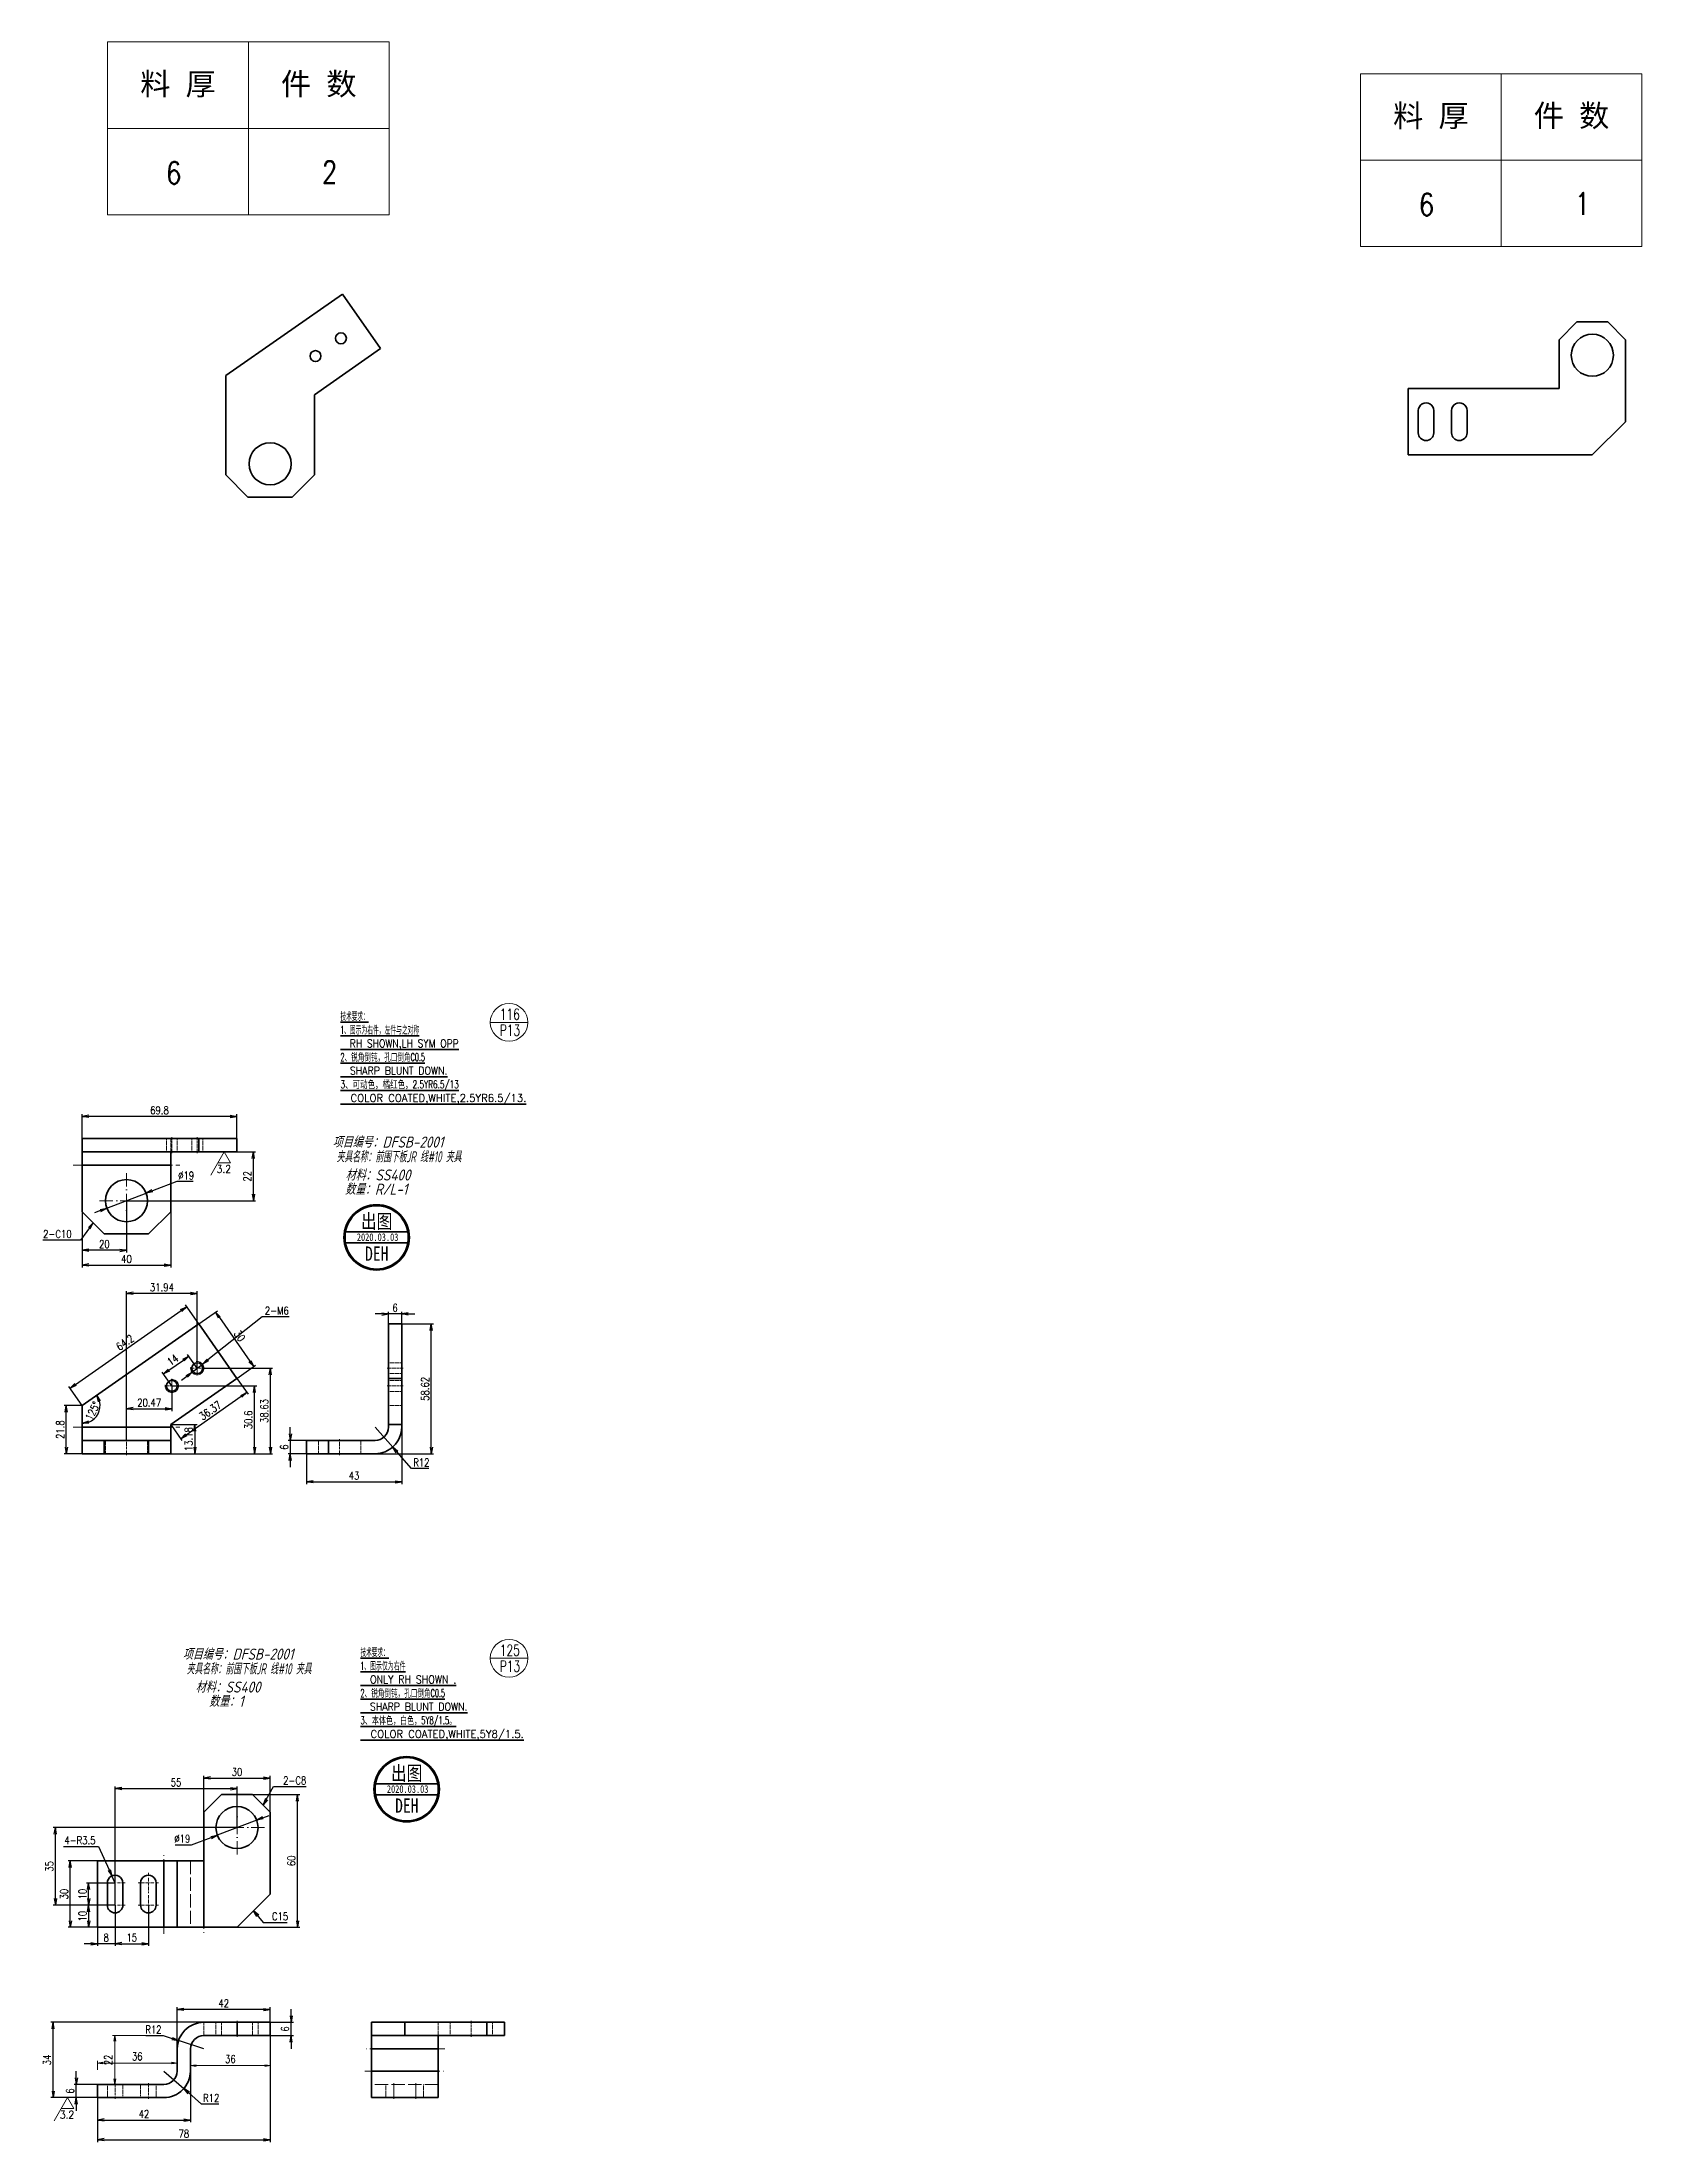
# Model space of a CAD drawing. Header units: millimetres. Extents: x 1333 to 104182, y -62119 to -5704.
# Drawn here: x 44495 to 45217, y -62119 to -61171 of the extents above; entities that cross this region are included whole.
import ezdxf
from ezdxf.enums import TextEntityAlignment as Align

# ---------------------------------------------------------------- set-up
doc = ezdxf.new("R2010")
doc.units = ezdxf.units.MM
doc.header["$LTSCALE"] = 0.5
doc.linetypes.add('DASHDOT', pattern=[18.5, 12, -3, 0.5, -3])
doc.linetypes.add('DASHED', pattern=[15, 12, -3])
for name, color, linetype in [('08', 1, 'Continuous'), ('11', 3, 'Continuous'), ('7标注层', 4, 'Continuous'), ('DIM', 7, 'Continuous')]:
    doc.layers.add(name, color=color, linetype=linetype)
for name, color, linetype, lineweight in [('TEXT', 1, 'Continuous', 35), ('材质&数量层', 1, 'Continuous', 9), ('标注线', 3, 'Continuous', 18)]:
    doc.layers.add(name, color=color, linetype=linetype, lineweight=lineweight)
doc.styles.add('DIM', font='romans.shx', dxfattribs={"width": 0.8, "bigfont": 'bigfont.shx'})
doc.styles.add('GB', font='gbeitc.shx', dxfattribs={"bigfont": 'gbcbig.shx'})
doc.styles.add('KAI', font='simplex.shx', dxfattribs={"width": 0.8, "bigfont": 'extfont.shx'})
doc.styles.get("Standard").update_dxf_attribs({"font": 'simplex.shx'})
doc.styles.add('国标', font='simfang.ttf', dxfattribs={"width": 0.8})
doc.dimstyles.new('DEH 1-1$0', dxfattribs={"dimtxt": 3.5, "dimasz": 2.5, "dimexe": 1, "dimexo": 0.625, "dimgap": 1.2, "dimtad": 1, "dimzin": 9, "dimdsep": 46, "dimtxsty": 'DIM', "dimblk": 'OPEN', "dimcen": 0, "dimclrd": 8, "dimclre": 8, "dimclrt": 2, "dimazin": 2, "dimtfac": 0.5, "dimtmove": 0, "dimatfit": 3, "dimldrblk": 'OPEN', "dimfxl": 0, "dimtolj": 2, "dimlwd": 18, "dimlwe": 18, "dimarcsym": 0})
doc.dimstyles.new('KAI', dxfattribs={"dimtxt": 3.5, "dimasz": 3, "dimexe": 1, "dimexo": 0, "dimgap": 1, "dimtad": 1, "dimtoh": 1, "dimdsep": 46, "dimtxsty": 'KAI', "dimblk1": 'OPEN', "dimblk2": 'OPEN', "dimsah": 1, "dimcen": 0, "dimclrd": 7, "dimclre": 7, "dimclrt": 140, "dimazin": 2, "dimtfac": 0.7, "dimtix": 1, "dimtmove": 0, "dimatfit": 3, "dimldrblk": 'OPEN', "dimfxl": 0, "dimtvp": 1, "dimtolj": 2, "dimarcsym": 0})
doc.dimstyles.new('KAI-1', dxfattribs={"dimtxt": 3.5, "dimasz": 3, "dimexe": 1, "dimexo": 0, "dimgap": 1, "dimtad": 1, "dimtoh": 1, "dimdsep": 46, "dimtxsty": 'KAI', "dimblk1": 'OPEN', "dimblk2": 'OPEN', "dimsah": 1, "dimcen": 0, "dimclrd": 7, "dimclre": 7, "dimclrt": 140, "dimaunit": 1, "dimazin": 2, "dimtfac": 0.7, "dimtix": 1, "dimtmove": 0, "dimatfit": 3, "dimldrblk": 'OPEN', "dimfxl": 0, "dimtvp": 1, "dimtolj": 2, "dimarcsym": 0})

msp = doc.modelspace()

# ---------------------------------------------------------------- texts
at = {"color": 3, "lineweight": 13}
for s, width, p, p2 in [('技术要求：', 0.918189, (44629.905, -61612.798), (44642.606, -61612.798)), ('1、图示为右件，左件与之对称', 0.878136, (44629.905, -61618.951), (44665.469, -61618.951)), ('  RH SHOWN,LH SYM OPP', 0.765743, (44629.905, -61625.104), (44683.251, -61625.104)), ('2、锐角倒钝，孔口倒角C0.5', 0.862751, (44629.905, -61631.258), (44668.009, -61631.258)), ('  SHARP BLUNT DOWN.', 0.776399, (44629.905, -61637.411), (44678.171, -61637.411)), ('3、可动色，橘红色，2.5YR6.5/13', 0.853548, (44629.905, -61643.564), (44683.251, -61643.564)), ('  COLOR COATED,WHITE,2.5YR6.5/13.', 0.845351, (44629.905, -61649.717), (44713.735, -61649.717)), ('技术要求：', 0.918189, (44638.939, -61899.807), (44651.64, -61899.807)), ('1、图示仅为右件', 0.903226, (44638.939, -61905.961), (44659.261, -61905.961)), ('  ONLY RH SHOWN .', 0.782818, (44638.939, -61912.114), (44682.124, -61912.114)), ('2、锐角倒钝，孔口倒角C0.5', 0.862751, (44638.939, -61918.267), (44677.044, -61918.267)), ('3、本体色，白色，5Y8/1.5。', 0.855158, (44638.939, -61930.573), (44682.124, -61930.573)), ('  SHARP BLUNT DOWN.', 0.776399, (44638.939, -61924.42), (44687.205, -61924.42)), ('  COLOR COATED,WHITE,5Y8/1.5.', 0.843542, (44638.939, -61936.727), (44712.608, -61936.727))]:
    msp.add_text(s, height=3.5, dxfattribs=dict(at, width=width)).set_placement(p, p2, align=Align.FIT)
at = {"color": 3, "lineweight": 13, "width": 0.880907}
for p, p2 in [((44574.048, -61681.747), (44580.508, -61681.747)), ((44503.286, -62108.519), (44509.746, -62108.519))]:
    msp.add_text('3.2', height=3.5, rotation=0.000008, dxfattribs=at).set_placement(p, p2, align=Align.FIT)
at = {"layer": 'DIM', "color": 3, "char_height": 3.5, "style": 'KAI'}
for s, insert, attachment_point in [('{\\Fsimplex,extfont|c134;2-C10}', (44508.594, -61711.097), 9), ('{\\Fsimplex,extfont|c134;2-C8}', (44614.474, -61957.697), 9), ('{\\Fsimplex,extfont|c134;C15}', (44598.999, -62019.003), 7)]:
    msp.add_mtext(s, dxfattribs=dict(at, insert=insert, attachment_point=attachment_point))
at = {"layer": 'TEXT', "linetype": 'Continuous', "lineweight": 9, "width": 0.7}
for s, p in [('116', (44706.323, -61612.66)), ('P13', (44706.323, -61619.867)), ('125', (44706.323, -61899.66)), ('P13', (44706.323, -61906.867))]:
    msp.add_text(s, height=5, dxfattribs=at).set_placement(p, align=Align.CENTER)
at = {"layer": '材质&数量层', "style": 'GB'}
for s, p in [('项目编号：DFSB-2001', (44651.352, -61667.559)), ('材料：SS400', (44646.811, -61682.435)), ('数量：R/L-1', (44646.022, -61688.854)), ('项目编号：DFSB-2001', (44583.71, -61898.638)), ('材料：SS400', (44579.17, -61913.514)), ('数量：1', (44578.381, -61919.933))]:
    msp.add_text(s, height=5, dxfattribs=at).set_placement(p, align=Align.MIDDLE)
at = {"layer": '材质&数量层', "style": 'GB', "width": 0.7}
for p in [(44656.274, -61674.177), (44588.632, -61905.256)]:
    msp.add_text('夹具名称：前围下板JR 线#10 夹具', height=5, dxfattribs=at).set_placement(p, align=Align.MIDDLE)

# ---------------------------------------------------------------- blocks, each defined once
blk = doc.blocks.new('_Open')
at = {"color": 0, "linetype": 'ByBlock', "lineweight": -2}
for p, q in [((-1, 0.17), (0, 0)), ((-1, -0.17), (0, 0)), ((0, 0), (-1, 0))]:
    blk.add_line(p, q, dxfattribs=at)
blk = doc.blocks.new('*D54')
at = {"layer": '7标注层', "color": 7, "linetype": 'ByBlock', "lineweight": -2, "transparency": 16777216}
for p, q in [((44657.51, -61795.33), (44657.51, -61822.15)), ((44614.51, -61808.51), (44614.51, -61822.15)), ((44617.51, -61821.15), (44654.51, -61821.15))]:
    blk.add_line(p, q, dxfattribs=at)
at = {"layer": 'Defpoints', "color": 0, "linetype": 'ByBlock', "transparency": 16777216}
for p in [(44657.51, -61795.33), (44614.51, -61808.51), (44657.51, -61821.15)]:
    blk.add_point(p, dxfattribs=at)
at = {"layer": '7标注层', "color": 7, "linetype": 'ByBlock', "lineweight": -2, "transparency": 16777216, "xscale": 3, "yscale": 3, "zscale": 3, "rotation": 180}
blk.add_blockref('_Open', (44614.51, -61821.15), dxfattribs=at)
at = {"layer": '7标注层', "color": 7, "linetype": 'ByBlock', "lineweight": -2, "transparency": 16777216, "xscale": 3, "yscale": 3, "zscale": 3}
blk.add_blockref('_Open', (44657.51, -61821.15), dxfattribs=at)
at = {"layer": '7标注层', "color": 140, "linetype": 'ByBlock', "transparency": 16777216, "insert": (44636.01, -61818.4), "char_height": 3.5, "attachment_point": 5, "style": 'KAI'}
blk.add_mtext('\\A2;43', dxfattribs=at)
blk = doc.blocks.new('*D55')
at = {"layer": '7标注层', "color": 7, "linetype": 'ByBlock', "lineweight": -2, "transparency": 16777216}
for p, q in [((44657.51, -61749.89), (44671.84, -61749.89)), ((44670.84, -61805.51), (44670.84, -61752.89)), ((44645.51, -61808.51), (44671.84, -61808.51))]:
    blk.add_line(p, q, dxfattribs=at)
at = {"layer": 'Defpoints', "color": 0, "linetype": 'ByBlock', "transparency": 16777216}
for p in [(44657.51, -61749.89), (44670.84, -61749.89), (44645.51, -61808.51)]:
    blk.add_point(p, dxfattribs=at)
at = {"layer": '7标注层', "color": 7, "linetype": 'ByBlock', "lineweight": -2, "transparency": 16777216, "xscale": 3, "yscale": 3, "zscale": 3}
for p, rotation in [((44670.84, -61749.89), 90), ((44670.84, -61808.51), 270)]:
    blk.add_blockref('_Open', p, dxfattribs=dict(at, rotation=rotation))
at = {"layer": '7标注层', "color": 140, "linetype": 'ByBlock', "transparency": 16777216, "insert": (44668.09, -61779.2), "char_height": 3.5, "attachment_point": 5, "rotation": 90, "style": 'KAI'}
blk.add_mtext('\\A2;58.62', dxfattribs=at)
blk = doc.blocks.new('*D56')
at = {"layer": '7标注层', "color": 7, "linetype": 'ByBlock', "lineweight": -2, "transparency": 16777216}
for p, q in [((44648.51, -61745.39), (44645.51, -61745.39)), ((44651.51, -61749.89), (44651.51, -61744.39)), ((44657.51, -61745.39), (44651.51, -61745.39)), ((44657.51, -61749.89), (44657.51, -61744.39)), ((44660.51, -61745.39), (44663.51, -61745.39))]:
    blk.add_line(p, q, dxfattribs=at)
at = {"layer": 'Defpoints', "color": 0, "linetype": 'ByBlock', "transparency": 16777216}
for p in [(44651.51, -61745.39), (44651.51, -61749.89), (44657.51, -61749.89)]:
    blk.add_point(p, dxfattribs=at)
at = {"layer": '7标注层', "color": 7, "linetype": 'ByBlock', "lineweight": -2, "transparency": 16777216, "xscale": 3, "yscale": 3, "zscale": 3}
blk.add_blockref('_Open', (44651.51, -61745.39), dxfattribs=at)
at = {"layer": '7标注层', "color": 7, "linetype": 'ByBlock', "lineweight": -2, "transparency": 16777216, "xscale": 3, "yscale": 3, "zscale": 3, "rotation": 180}
blk.add_blockref('_Open', (44657.51, -61745.39), dxfattribs=at)
at = {"layer": '7标注层', "color": 140, "linetype": 'ByBlock', "transparency": 16777216, "insert": (44654.51, -61742.64), "char_height": 3.5, "attachment_point": 5, "style": 'KAI'}
blk.add_mtext('\\A2;6', dxfattribs=at)
blk = doc.blocks.new('*D57')
at = {"layer": '7标注层', "color": 7, "linetype": 'ByBlock', "lineweight": -2, "transparency": 16777216}
for p, q in [((44607.26, -61799.51), (44607.26, -61796.51)), ((44614.51, -61802.51), (44606.26, -61802.51)), ((44607.26, -61802.51), (44607.26, -61808.51)), ((44614.51, -61808.51), (44606.26, -61808.51)), ((44607.26, -61811.51), (44607.26, -61814.51))]:
    blk.add_line(p, q, dxfattribs=at)
at = {"layer": 'Defpoints', "color": 0, "linetype": 'ByBlock', "transparency": 16777216}
for p in [(44614.51, -61802.51), (44607.26, -61808.51), (44614.51, -61808.51)]:
    blk.add_point(p, dxfattribs=at)
at = {"layer": '7标注层', "color": 7, "linetype": 'ByBlock', "lineweight": -2, "transparency": 16777216, "xscale": 3, "yscale": 3, "zscale": 3}
for p, rotation in [((44607.26, -61802.51), 270), ((44607.26, -61808.51), 90)]:
    blk.add_blockref('_Open', p, dxfattribs=dict(at, rotation=rotation))
at = {"layer": '7标注层', "color": 140, "linetype": 'ByBlock', "transparency": 16777216, "insert": (44604.51, -61805.51), "char_height": 3.5, "attachment_point": 5, "rotation": 90, "style": 'KAI'}
blk.add_mtext('\\A2;6', dxfattribs=at)
blk = doc.blocks.new('*D58')
at = {"layer": '7标注层', "color": 7, "linetype": 'ByBlock', "lineweight": -2, "transparency": 16777216}
for p, q in [((44645.51, -61796.51), (44653.45, -61805.51)), ((44662, -61815.19), (44655.43, -61807.76)), ((44669.8, -61815.19), (44662, -61815.19))]:
    blk.add_line(p, q, dxfattribs=at)
at = {"layer": 'Defpoints', "color": 0, "linetype": 'ByBlock', "transparency": 16777216}
for p in [(44645.51, -61796.51), (44653.45, -61805.51)]:
    blk.add_point(p, dxfattribs=at)
at = {"layer": '7标注层', "color": 7, "linetype": 'ByBlock', "lineweight": -2, "transparency": 16777216, "xscale": 3, "yscale": 3, "zscale": 3, "rotation": 131.4130705430641}
blk.add_blockref('_Open', (44653.45, -61805.51), dxfattribs=at)
at = {"layer": '7标注层', "color": 140, "linetype": 'ByBlock', "transparency": 16777216, "insert": (44666.4, -61812.44), "char_height": 3.5, "attachment_point": 5, "style": 'KAI'}
blk.add_mtext('\\A2;R12', dxfattribs=at)
blk = doc.blocks.new('*D59')
at = {"layer": '7标注层', "color": 7, "linetype": 'ByBlock', "lineweight": -2, "transparency": 16777216}
for p, q in [((44513.36, -61786.71), (44505.2, -61786.71)), ((44506.2, -61805.51), (44506.2, -61789.71)), ((44513.36, -61808.51), (44505.2, -61808.51))]:
    blk.add_line(p, q, dxfattribs=at)
at = {"layer": 'Defpoints', "color": 0, "linetype": 'ByBlock', "transparency": 16777216}
for p in [(44506.2, -61786.71), (44513.36, -61786.71), (44513.36, -61808.51)]:
    blk.add_point(p, dxfattribs=at)
at = {"layer": '7标注层', "color": 7, "linetype": 'ByBlock', "lineweight": -2, "transparency": 16777216, "xscale": 3, "yscale": 3, "zscale": 3}
for p, rotation in [((44506.2, -61786.71), 90), ((44506.2, -61808.51), 270)]:
    blk.add_blockref('_Open', p, dxfattribs=dict(at, rotation=rotation))
at = {"layer": '7标注层', "color": 140, "linetype": 'ByBlock', "transparency": 16777216, "insert": (44503.45, -61797.61), "char_height": 3.5, "attachment_point": 5, "rotation": 90, "style": 'KAI'}
blk.add_mtext('\\A2;21.8', dxfattribs=at)
blk = doc.blocks.new('*D60')
at = {"layer": '7标注层', "color": 7, "linetype": 'ByBlock', "lineweight": -2, "transparency": 16777216}
for p, q in [((44553.36, -61795.33), (44565.2, -61795.33)), ((44564.2, -61798.33), (44564.2, -61805.51)), ((44553.36, -61808.51), (44565.2, -61808.51))]:
    blk.add_line(p, q, dxfattribs=at)
at = {"layer": 'Defpoints', "color": 0, "linetype": 'ByBlock', "transparency": 16777216}
for p in [(44553.36, -61795.33), (44553.36, -61808.51), (44564.2, -61808.51)]:
    blk.add_point(p, dxfattribs=at)
at = {"layer": '7标注层', "color": 7, "linetype": 'ByBlock', "lineweight": -2, "transparency": 16777216, "xscale": 3, "yscale": 3, "zscale": 3}
for p, rotation in [((44564.2, -61795.33), 90), ((44564.2, -61808.51), 270)]:
    blk.add_blockref('_Open', p, dxfattribs=dict(at, rotation=rotation))
at = {"layer": '7标注层', "color": 140, "linetype": 'ByBlock', "transparency": 16777216, "insert": (44561.45, -61801.92), "char_height": 3.5, "attachment_point": 5, "rotation": 90, "style": 'KAI'}
blk.add_mtext('\\A2;13.18', dxfattribs=at)
blk = doc.blocks.new('*D61')
at = {"layer": '7标注层', "color": 7, "linetype": 'ByBlock', "lineweight": -2, "transparency": 16777216}
for p, q in [((44510.39, -61777.23), (44558.07, -61743.85)), ((44565.96, -61749.89), (44559.95, -61741.31)), ((44513.36, -61786.71), (44507.36, -61778.13))]:
    blk.add_line(p, q, dxfattribs=at)
at = {"layer": 'Defpoints', "color": 0, "linetype": 'ByBlock', "transparency": 16777216}
for p in [(44560.52, -61742.13), (44565.96, -61749.89), (44513.36, -61786.71)]:
    blk.add_point(p, dxfattribs=at)
at = {"layer": '7标注层', "color": 7, "linetype": 'ByBlock', "lineweight": -2, "transparency": 16777216, "xscale": 3, "yscale": 3, "zscale": 3}
for p, rotation in [((44560.52, -61742.13), 34.99264092828338), ((44507.93, -61778.95), 214.9926409282834)]:
    blk.add_blockref('_Open', p, dxfattribs=dict(at, rotation=rotation))
at = {"layer": '7标注层', "color": 140, "linetype": 'ByBlock', "transparency": 16777216, "insert": (44532.65, -61758.29), "char_height": 3.5, "attachment_point": 5, "rotation": 34.99264, "style": 'KAI'}
blk.add_mtext('\\A2;64.2', dxfattribs=at)
blk = doc.blocks.new('*D62')
at = {"layer": '7标注层', "color": 7, "linetype": 'ByBlock', "lineweight": -2, "transparency": 16777216}
for p, q in [((44565.96, -61749.89), (44574.36, -61744)), ((44575.27, -61747.03), (44589.03, -61766.7)), ((44583.16, -61774.47), (44591.57, -61768.58))]:
    blk.add_line(p, q, dxfattribs=at)
at = {"layer": 'Defpoints', "color": 0, "linetype": 'ByBlock', "transparency": 16777216}
for p in [(44565.96, -61749.89), (44583.16, -61774.47), (44590.75, -61769.15)]:
    blk.add_point(p, dxfattribs=at)
at = {"layer": '7标注层', "color": 7, "linetype": 'ByBlock', "lineweight": -2, "transparency": 16777216, "xscale": 3, "yscale": 3, "zscale": 3}
for p, rotation in [((44573.55, -61744.58), 124.9929810848057), ((44590.75, -61769.15), 304.9929810848056)]:
    blk.add_blockref('_Open', p, dxfattribs=dict(at, rotation=rotation))
at = {"layer": '7标注层', "color": 140, "linetype": 'ByBlock', "transparency": 16777216, "insert": (44584.4, -61755.29), "char_height": 3.5, "attachment_point": 5, "rotation": 304.99298, "style": 'KAI'}
blk.add_mtext('\\A2;30', dxfattribs=at)
blk = doc.blocks.new('*D63')
at = {"layer": '7标注层', "color": 7, "linetype": 'ByBlock', "lineweight": -2, "transparency": 16777216}
for p, q in [((44583.16, -61774.47), (44588.19, -61781.66)), ((44560.28, -61799.98), (44585.16, -61782.56)), ((44553.36, -61795.33), (44558.39, -61802.52))]:
    blk.add_line(p, q, dxfattribs=at)
at = {"layer": 'Defpoints', "color": 0, "linetype": 'ByBlock', "transparency": 16777216}
for p in [(44583.16, -61774.47), (44587.62, -61780.84), (44553.36, -61795.33)]:
    blk.add_point(p, dxfattribs=at)
at = {"layer": '7标注层', "color": 7, "linetype": 'ByBlock', "lineweight": -2, "transparency": 16777216, "xscale": 3, "yscale": 3, "zscale": 3}
for p, rotation in [((44587.62, -61780.84), 34.99298108479003), ((44557.82, -61801.7), 214.99298108479)]:
    blk.add_blockref('_Open', p, dxfattribs=dict(at, rotation=rotation))
at = {"layer": '7标注层', "color": 140, "linetype": 'ByBlock', "transparency": 16777216, "insert": (44571.14, -61789.01), "char_height": 3.5, "attachment_point": 5, "rotation": 34.99298, "style": 'KAI'}
blk.add_mtext('\\A2;36.37', dxfattribs=at)
blk = doc.blocks.new('*D64')
at = {"layer": '7标注层', "color": 7, "linetype": 'ByBlock', "lineweight": -2, "transparency": 16777216}
blk.add_arc((44513.36, -61786.71), 8.1, 291.33849, 13.65436, dxfattribs=at)
at = {"layer": 'Defpoints', "color": 0, "linetype": 'ByBlock', "transparency": 16777216}
for p in [(44565.96, -61749.89), (44513.36, -61786.71), (44513.36, -61786.71), (44513.36, -61796.51), (44518.75, -61792.76)]:
    blk.add_point(p, dxfattribs=at)
at = {"layer": '7标注层', "color": 7, "linetype": 'ByBlock', "lineweight": -2, "transparency": 16777216, "xscale": 3, "yscale": 3, "zscale": 3}
for p, rotation in [((44520, -61782.06), 114.3236071223021), ((44513.36, -61794.81), 190.6692430852041)]:
    blk.add_blockref('_Open', p, dxfattribs=dict(at, rotation=rotation))
at = {"layer": '7标注层', "color": 140, "linetype": 'ByBlock', "transparency": 16777216, "insert": (44518.11, -61789.18), "char_height": 3.5, "attachment_point": 5, "rotation": 62.49643, "style": 'KAI'}
blk.add_mtext('\\A2;125°', dxfattribs=at)
blk = doc.blocks.new('*D65')
at = {"layer": '7标注层', "color": 7, "linetype": 'ByBlock', "lineweight": -2, "transparency": 16777216}
for p, q in [((44513.36, -61699.3), (44513.36, -61724.37)), ((44553.36, -61699.3), (44553.36, -61724.37)), ((44516.36, -61723.37), (44550.36, -61723.37))]:
    blk.add_line(p, q, dxfattribs=at)
at = {"layer": 'Defpoints', "color": 0, "linetype": 'ByBlock', "transparency": 16777216}
for p in [(44513.36, -61699.3), (44553.36, -61699.3), (44553.36, -61723.37)]:
    blk.add_point(p, dxfattribs=at)
at = {"layer": '7标注层', "color": 7, "linetype": 'ByBlock', "lineweight": -2, "transparency": 16777216, "xscale": 3, "yscale": 3, "zscale": 3, "rotation": 180}
blk.add_blockref('_Open', (44513.36, -61723.37), dxfattribs=at)
at = {"layer": '7标注层', "color": 7, "linetype": 'ByBlock', "lineweight": -2, "transparency": 16777216, "xscale": 3, "yscale": 3, "zscale": 3}
blk.add_blockref('_Open', (44553.36, -61723.37), dxfattribs=at)
at = {"layer": '7标注层', "color": 140, "linetype": 'ByBlock', "transparency": 16777216, "insert": (44533.36, -61720.62), "char_height": 3.5, "attachment_point": 5, "style": 'KAI'}
blk.add_mtext('\\A2;40', dxfattribs=at)
blk = doc.blocks.new('*D66')
at = {"layer": '7标注层', "color": 7, "linetype": 'ByBlock', "lineweight": -2, "transparency": 16777216}
for p, q in [((44513.36, -61666.3), (44513.36, -61655.23)), ((44580.16, -61656.23), (44516.36, -61656.23)), ((44583.16, -61666.3), (44583.16, -61655.23))]:
    blk.add_line(p, q, dxfattribs=at)
at = {"layer": 'Defpoints', "color": 0, "linetype": 'ByBlock', "transparency": 16777216}
for p in [(44513.36, -61656.23), (44513.36, -61666.3), (44583.16, -61666.3)]:
    blk.add_point(p, dxfattribs=at)
at = {"layer": '7标注层', "color": 7, "linetype": 'ByBlock', "lineweight": -2, "transparency": 16777216, "xscale": 3, "yscale": 3, "zscale": 3, "rotation": 180}
blk.add_blockref('_Open', (44513.36, -61656.23), dxfattribs=at)
at = {"layer": '7标注层', "color": 7, "linetype": 'ByBlock', "lineweight": -2, "transparency": 16777216, "xscale": 3, "yscale": 3, "zscale": 3}
blk.add_blockref('_Open', (44583.16, -61656.23), dxfattribs=at)
at = {"layer": '7标注层', "color": 140, "linetype": 'ByBlock', "transparency": 16777216, "insert": (44548.26, -61653.48), "char_height": 3.5, "attachment_point": 5, "style": 'KAI'}
blk.add_mtext('\\A2;69.8', dxfattribs=at)
blk = doc.blocks.new('*D67')
at = {"layer": '7标注层', "color": 7, "linetype": 'ByBlock', "lineweight": -2, "transparency": 16777216}
for p, q in [((44583.16, -61672.3), (44591.61, -61672.3)), ((44590.61, -61691.3), (44590.61, -61675.3)), ((44533.36, -61694.3), (44591.61, -61694.3))]:
    blk.add_line(p, q, dxfattribs=at)
at = {"layer": 'Defpoints', "color": 0, "linetype": 'ByBlock', "transparency": 16777216}
for p in [(44583.16, -61672.3), (44590.61, -61672.3), (44533.36, -61694.3)]:
    blk.add_point(p, dxfattribs=at)
at = {"layer": '7标注层', "color": 7, "linetype": 'ByBlock', "lineweight": -2, "transparency": 16777216, "xscale": 3, "yscale": 3, "zscale": 3}
for p, rotation in [((44590.61, -61672.3), 90), ((44590.61, -61694.3), 270)]:
    blk.add_blockref('_Open', p, dxfattribs=dict(at, rotation=rotation))
at = {"layer": '7标注层', "color": 140, "linetype": 'ByBlock', "transparency": 16777216, "insert": (44587.86, -61683.3), "char_height": 3.5, "attachment_point": 5, "rotation": 90, "style": 'KAI'}
blk.add_mtext('\\A2;22', dxfattribs=at)
blk = doc.blocks.new('*D68')
at = {"layer": '7标注层', "color": 7, "linetype": 'ByBlock', "lineweight": -2, "transparency": 16777216}
for p, q in [((44513.36, -61699.3), (44513.36, -61717.65)), ((44533.36, -61694.3), (44533.36, -61717.65)), ((44530.36, -61716.65), (44516.36, -61716.65))]:
    blk.add_line(p, q, dxfattribs=at)
at = {"layer": 'Defpoints', "color": 0, "linetype": 'ByBlock', "transparency": 16777216}
for p in [(44513.36, -61699.3), (44533.36, -61694.3), (44513.36, -61716.65)]:
    blk.add_point(p, dxfattribs=at)
at = {"layer": '7标注层', "color": 7, "linetype": 'ByBlock', "lineweight": -2, "transparency": 16777216, "xscale": 3, "yscale": 3, "zscale": 3, "rotation": 180}
blk.add_blockref('_Open', (44513.36, -61716.65), dxfattribs=at)
at = {"layer": '7标注层', "color": 7, "linetype": 'ByBlock', "lineweight": -2, "transparency": 16777216, "xscale": 3, "yscale": 3, "zscale": 3}
blk.add_blockref('_Open', (44533.36, -61716.65), dxfattribs=at)
at = {"layer": '7标注层', "color": 140, "linetype": 'ByBlock', "transparency": 16777216, "insert": (44523.36, -61713.9), "char_height": 3.5, "attachment_point": 5, "style": 'KAI'}
blk.add_mtext('\\A2;20', dxfattribs=at)
blk = doc.blocks.new('*D69')
at = {"layer": '7标注层', "color": 7, "linetype": 'ByBlock', "lineweight": -2, "transparency": 16777216}
for p, q in [((44524.48, -61697.67), (44542.24, -61690.93)), ((44556.07, -61685.68), (44545.05, -61689.86)), ((44563.47, -61685.68), (44556.07, -61685.68)), ((44521.67, -61698.73), (44518.87, -61699.8))]:
    blk.add_line(p, q, dxfattribs=at)
at = {"layer": 'Defpoints', "color": 0, "linetype": 'ByBlock', "transparency": 16777216}
for p in [(44542.24, -61690.93), (44524.48, -61697.67)]:
    blk.add_point(p, dxfattribs=at)
at = {"layer": '7标注层', "color": 7, "linetype": 'ByBlock', "lineweight": -2, "transparency": 16777216, "xscale": 3, "yscale": 3, "zscale": 3}
for p, rotation in [((44542.24, -61690.93), 200.7782459349657), ((44524.48, -61697.67), 20.77824593496574)]:
    blk.add_blockref('_Open', p, dxfattribs=dict(at, rotation=rotation))
at = {"layer": '7标注层', "color": 140, "linetype": 'ByBlock', "transparency": 16777216, "insert": (44560.27, -61682.93), "char_height": 3.5, "attachment_point": 5, "style": 'KAI'}
blk.add_mtext('\\A2;∅19', dxfattribs=at)
blk = doc.blocks.new('*D70')
at = {"layer": '7标注层', "color": 7, "linetype": 'ByBlock', "lineweight": -2, "transparency": 16777216}
for p, q in [((44553.83, -61777.91), (44553.83, -61789.2)), ((44533.36, -61802.51), (44533.36, -61787.2)), ((44536.36, -61788.2), (44550.83, -61788.2))]:
    blk.add_line(p, q, dxfattribs=at)
at = {"layer": 'Defpoints', "color": 0, "linetype": 'ByBlock', "transparency": 16777216}
for p in [(44553.83, -61777.91), (44553.83, -61788.2), (44533.36, -61802.51)]:
    blk.add_point(p, dxfattribs=at)
at = {"layer": '7标注层', "color": 7, "linetype": 'ByBlock', "lineweight": -2, "transparency": 16777216, "xscale": 3, "yscale": 3, "zscale": 3, "rotation": 180}
blk.add_blockref('_Open', (44533.36, -61788.2), dxfattribs=at)
at = {"layer": '7标注层', "color": 7, "linetype": 'ByBlock', "lineweight": -2, "transparency": 16777216, "xscale": 3, "yscale": 3, "zscale": 3}
blk.add_blockref('_Open', (44553.83, -61788.2), dxfattribs=at)
at = {"layer": '7标注层', "color": 140, "linetype": 'ByBlock', "transparency": 16777216, "insert": (44543.6, -61785.45), "char_height": 3.5, "attachment_point": 5, "style": 'KAI'}
blk.add_mtext('\\A2;20.47', dxfattribs=at)
blk = doc.blocks.new('*D71')
at = {"layer": '7标注层', "color": 7, "linetype": 'ByBlock', "lineweight": -2, "transparency": 16777216}
for p, q in [((44553.83, -61777.91), (44592.12, -61777.91)), ((44591.12, -61805.51), (44591.12, -61780.91)), ((44553.36, -61808.51), (44592.12, -61808.51))]:
    blk.add_line(p, q, dxfattribs=at)
at = {"layer": 'Defpoints', "color": 0, "linetype": 'ByBlock', "transparency": 16777216}
for p in [(44553.83, -61777.91), (44591.12, -61777.91), (44553.36, -61808.51)]:
    blk.add_point(p, dxfattribs=at)
at = {"layer": '7标注层', "color": 7, "linetype": 'ByBlock', "lineweight": -2, "transparency": 16777216, "xscale": 3, "yscale": 3, "zscale": 3}
for p, rotation in [((44591.12, -61777.91), 90), ((44591.12, -61808.51), 270)]:
    blk.add_blockref('_Open', p, dxfattribs=dict(at, rotation=rotation))
at = {"layer": '7标注层', "color": 140, "linetype": 'ByBlock', "transparency": 16777216, "insert": (44588.37, -61793.21), "char_height": 3.5, "attachment_point": 5, "rotation": 90, "style": 'KAI'}
blk.add_mtext('\\A2;30.6', dxfattribs=at)
blk = doc.blocks.new('*D72')
at = {"layer": '7标注层', "color": 7, "linetype": 'ByBlock', "lineweight": -2, "transparency": 16777216}
for p, q in [((44552.5, -61770.78), (44559.06, -61766.19)), ((44565.3, -61769.88), (44560.94, -61763.65)), ((44553.83, -61777.91), (44549.47, -61771.68))]:
    blk.add_line(p, q, dxfattribs=at)
at = {"layer": 'Defpoints', "color": 0, "linetype": 'ByBlock', "transparency": 16777216}
for p in [(44561.51, -61764.47), (44553.83, -61777.91), (44565.3, -61769.88)]:
    blk.add_point(p, dxfattribs=at)
at = {"layer": '7标注层', "color": 7, "linetype": 'ByBlock', "lineweight": -2, "transparency": 16777216, "xscale": 3, "yscale": 3, "zscale": 3}
for p, rotation in [((44561.51, -61764.47), 34.99322755832433), ((44550.04, -61772.5), 214.9932275583243)]:
    blk.add_blockref('_Open', p, dxfattribs=dict(at, rotation=rotation))
at = {"layer": '7标注层', "color": 140, "linetype": 'ByBlock', "transparency": 16777216, "insert": (44554.2, -61766.23), "char_height": 3.5, "attachment_point": 5, "rotation": 34.99323, "style": 'KAI'}
blk.add_mtext('\\A2;14', dxfattribs=at)
blk = doc.blocks.new('*D73')
at = {"layer": '7标注层', "color": 7, "linetype": 'ByBlock', "lineweight": -2, "transparency": 16777216}
for p, q in [((44594.64, -61746.66), (44570.01, -61766.16)), ((44606.71, -61746.66), (44594.64, -61746.66)), ((44562.95, -61771.74), (44567.65, -61768.02)), ((44560.59, -61773.6), (44558.24, -61775.46))]:
    blk.add_line(p, q, dxfattribs=at)
at = {"layer": 'Defpoints', "color": 0, "linetype": 'ByBlock', "transparency": 16777216}
for p in [(44567.65, -61768.02), (44562.95, -61771.74)]:
    blk.add_point(p, dxfattribs=at)
at = {"layer": '7标注层', "color": 7, "linetype": 'ByBlock', "lineweight": -2, "transparency": 16777216, "xscale": 3, "yscale": 3, "zscale": 3}
for p, rotation in [((44567.65, -61768.02), 218.3536682241046), ((44562.95, -61771.74), 38.35366822410463)]:
    blk.add_blockref('_Open', p, dxfattribs=dict(at, rotation=rotation))
at = {"layer": '7标注层', "color": 140, "linetype": 'ByBlock', "transparency": 16777216, "insert": (44601.18, -61743.91), "char_height": 3.5, "attachment_point": 5, "style": 'KAI'}
blk.add_mtext('\\A2;2-M6', dxfattribs=at)
blk = doc.blocks.new('ccd2')
at = {"color": 3, "lineweight": 13, "ltscale": 0.303109}
blk.add_line((53697.91, -20368.76), (53691.85, -20379.26), dxfattribs=at)
at = {"color": 3, "lineweight": 13, "ltscale": 0.141451}
for p, q in [((53700.74, -20373.66), (53695.08, -20373.66)), ((53697.91, -20368.76), (53700.74, -20373.66))]:
    blk.add_line(p, q, dxfattribs=at)
blk = doc.blocks.new('*D74')
at = {"layer": '7标注层', "color": 7, "linetype": 'ByBlock', "lineweight": -2, "transparency": 16777216}
for p, q in [((44510.69, -62090.07), (44510.69, -62087.07)), ((44520.22, -62093.07), (44509.69, -62093.07)), ((44520.22, -62099.07), (44509.69, -62099.07)), ((44510.69, -62099.07), (44510.69, -62093.07)), ((44510.69, -62102.07), (44510.69, -62105.07))]:
    blk.add_line(p, q, dxfattribs=at)
at = {"layer": 'Defpoints', "color": 0, "linetype": 'ByBlock', "transparency": 16777216}
for p in [(44510.69, -62093.07), (44520.22, -62093.07), (44520.22, -62099.07)]:
    blk.add_point(p, dxfattribs=at)
at = {"layer": '7标注层', "color": 7, "linetype": 'ByBlock', "lineweight": -2, "transparency": 16777216, "xscale": 3, "yscale": 3, "zscale": 3}
for p, rotation in [((44510.69, -62093.07), 270), ((44510.69, -62099.07), 90)]:
    blk.add_blockref('_Open', p, dxfattribs=dict(at, rotation=rotation))
at = {"layer": '7标注层', "color": 140, "linetype": 'ByBlock', "transparency": 16777216, "insert": (44507.94, -62096.07), "char_height": 3.5, "attachment_point": 5, "rotation": 90, "style": 'KAI'}
blk.add_mtext('\\A2;6', dxfattribs=at)
blk = doc.blocks.new('*D75')
at = {"layer": '7标注层', "color": 7, "linetype": 'ByBlock', "lineweight": -2, "transparency": 16777216}
for p, q in [((44607.66, -62062.07), (44607.66, -62059.07)), ((44598.22, -62065.07), (44608.66, -62065.07)), ((44598.22, -62071.07), (44608.66, -62071.07)), ((44607.66, -62071.07), (44607.66, -62065.07)), ((44607.66, -62074.07), (44607.66, -62077.07))]:
    blk.add_line(p, q, dxfattribs=at)
at = {"layer": 'Defpoints', "color": 0, "linetype": 'ByBlock', "transparency": 16777216}
for p in [(44598.22, -62065.07), (44598.22, -62071.07), (44607.66, -62065.07)]:
    blk.add_point(p, dxfattribs=at)
at = {"layer": '7标注层', "color": 7, "linetype": 'ByBlock', "lineweight": -2, "transparency": 16777216, "xscale": 3, "yscale": 3, "zscale": 3}
for p, rotation in [((44607.66, -62065.07), 270), ((44607.66, -62071.07), 90)]:
    blk.add_blockref('_Open', p, dxfattribs=dict(at, rotation=rotation))
at = {"layer": '7标注层', "color": 140, "linetype": 'ByBlock', "transparency": 16777216, "insert": (44604.91, -62068.07), "char_height": 3.5, "attachment_point": 5, "rotation": 90, "style": 'KAI'}
blk.add_mtext('\\A2;6', dxfattribs=at)
blk = doc.blocks.new('*D76')
at = {"layer": '7标注层', "color": 7, "linetype": 'ByBlock', "lineweight": -2, "transparency": 16777216}
for p, q in [((44562.22, -62087.07), (44562.22, -62110.19)), ((44520.22, -62099.07), (44520.22, -62110.19)), ((44523.22, -62109.19), (44559.22, -62109.19))]:
    blk.add_line(p, q, dxfattribs=at)
at = {"layer": 'Defpoints', "color": 0, "linetype": 'ByBlock', "transparency": 16777216}
for p in [(44562.22, -62087.07), (44520.22, -62099.07), (44562.22, -62109.19)]:
    blk.add_point(p, dxfattribs=at)
at = {"layer": '7标注层', "color": 7, "linetype": 'ByBlock', "lineweight": -2, "transparency": 16777216, "xscale": 3, "yscale": 3, "zscale": 3, "rotation": 180}
blk.add_blockref('_Open', (44520.22, -62109.19), dxfattribs=at)
at = {"layer": '7标注层', "color": 7, "linetype": 'ByBlock', "lineweight": -2, "transparency": 16777216, "xscale": 3, "yscale": 3, "zscale": 3}
blk.add_blockref('_Open', (44562.22, -62109.19), dxfattribs=at)
at = {"layer": '7标注层', "color": 140, "linetype": 'ByBlock', "transparency": 16777216, "insert": (44541.22, -62106.44), "char_height": 3.5, "attachment_point": 5, "style": 'KAI'}
blk.add_mtext('\\A2;42', dxfattribs=at)
blk = doc.blocks.new('*D77')
at = {"layer": '7标注层', "color": 7, "linetype": 'ByBlock', "lineweight": -2, "transparency": 16777216}
for p, q in [((44556.22, -62077.07), (44556.22, -62058.27)), ((44595.22, -62059.27), (44559.22, -62059.27)), ((44598.22, -62065.07), (44598.22, -62058.27))]:
    blk.add_line(p, q, dxfattribs=at)
at = {"layer": 'Defpoints', "color": 0, "linetype": 'ByBlock', "transparency": 16777216}
for p in [(44556.22, -62059.27), (44598.22, -62065.07), (44556.22, -62077.07)]:
    blk.add_point(p, dxfattribs=at)
at = {"layer": '7标注层', "color": 7, "linetype": 'ByBlock', "lineweight": -2, "transparency": 16777216, "xscale": 3, "yscale": 3, "zscale": 3, "rotation": 180}
blk.add_blockref('_Open', (44556.22, -62059.27), dxfattribs=at)
at = {"layer": '7标注层', "color": 7, "linetype": 'ByBlock', "lineweight": -2, "transparency": 16777216, "xscale": 3, "yscale": 3, "zscale": 3}
blk.add_blockref('_Open', (44598.22, -62059.27), dxfattribs=at)
at = {"layer": '7标注层', "color": 140, "linetype": 'ByBlock', "transparency": 16777216, "insert": (44577.22, -62056.52), "char_height": 3.5, "attachment_point": 5, "style": 'KAI'}
blk.add_mtext('\\A2;42', dxfattribs=at)
blk = doc.blocks.new('*D78')
at = {"layer": '7标注层', "color": 7, "linetype": 'ByBlock', "lineweight": -2, "transparency": 16777216}
for p, q in [((44598.22, -62071.07), (44598.22, -62119.08)), ((44520.22, -62099.07), (44520.22, -62119.08)), ((44523.22, -62118.08), (44595.22, -62118.08))]:
    blk.add_line(p, q, dxfattribs=at)
at = {"layer": 'Defpoints', "color": 0, "linetype": 'ByBlock', "transparency": 16777216}
for p in [(44598.22, -62071.07), (44520.22, -62099.07), (44598.22, -62118.08)]:
    blk.add_point(p, dxfattribs=at)
at = {"layer": '7标注层', "color": 7, "linetype": 'ByBlock', "lineweight": -2, "transparency": 16777216, "xscale": 3, "yscale": 3, "zscale": 3, "rotation": 180}
blk.add_blockref('_Open', (44520.22, -62118.08), dxfattribs=at)
at = {"layer": '7标注层', "color": 7, "linetype": 'ByBlock', "lineweight": -2, "transparency": 16777216, "xscale": 3, "yscale": 3, "zscale": 3}
blk.add_blockref('_Open', (44598.22, -62118.08), dxfattribs=at)
at = {"layer": '7标注层', "color": 140, "linetype": 'ByBlock', "transparency": 16777216, "insert": (44559.22, -62115.33), "char_height": 3.5, "attachment_point": 5, "style": 'KAI'}
blk.add_mtext('\\A2;78', dxfattribs=at)
blk = doc.blocks.new('*D79')
at = {"layer": '7标注层', "color": 7, "linetype": 'ByBlock', "lineweight": -2, "transparency": 16777216}
for p, q in [((44568.22, -62065.07), (44499.29, -62065.07)), ((44500.29, -62096.07), (44500.29, -62068.07)), ((44520.22, -62099.07), (44499.29, -62099.07))]:
    blk.add_line(p, q, dxfattribs=at)
at = {"layer": 'Defpoints', "color": 0, "linetype": 'ByBlock', "transparency": 16777216}
for p in [(44500.29, -62065.07), (44568.22, -62065.07), (44520.22, -62099.07)]:
    blk.add_point(p, dxfattribs=at)
at = {"layer": '7标注层', "color": 7, "linetype": 'ByBlock', "lineweight": -2, "transparency": 16777216, "xscale": 3, "yscale": 3, "zscale": 3}
for p, rotation in [((44500.29, -62065.07), 90), ((44500.29, -62099.07), 270)]:
    blk.add_blockref('_Open', p, dxfattribs=dict(at, rotation=rotation))
at = {"layer": '7标注层', "color": 140, "linetype": 'ByBlock', "transparency": 16777216, "insert": (44497.54, -62082.07), "char_height": 3.5, "attachment_point": 5, "rotation": 90, "style": 'KAI'}
blk.add_mtext('\\A2;34', dxfattribs=at)
blk = doc.blocks.new('*D80')
at = {"layer": '7标注层', "color": 7, "linetype": 'ByBlock', "lineweight": -2, "transparency": 16777216}
for p, q in [((44520.22, -61992.2), (44506.97, -61992.2)), ((44507.97, -62019.2), (44507.97, -61995.2)), ((44520.22, -62022.2), (44506.97, -62022.2))]:
    blk.add_line(p, q, dxfattribs=at)
at = {"layer": 'Defpoints', "color": 0, "linetype": 'ByBlock', "transparency": 16777216}
for p in [(44507.97, -61992.2), (44520.22, -61992.2), (44520.22, -62022.2)]:
    blk.add_point(p, dxfattribs=at)
at = {"layer": '7标注层', "color": 7, "linetype": 'ByBlock', "lineweight": -2, "transparency": 16777216, "xscale": 3, "yscale": 3, "zscale": 3}
for p, rotation in [((44507.97, -61992.2), 90), ((44507.97, -62022.2), 270)]:
    blk.add_blockref('_Open', p, dxfattribs=dict(at, rotation=rotation))
at = {"layer": '7标注层', "color": 140, "linetype": 'ByBlock', "transparency": 16777216, "insert": (44505.22, -62007.2), "char_height": 3.5, "attachment_point": 5, "rotation": 90, "style": 'KAI'}
blk.add_mtext('\\A2;30', dxfattribs=at)
blk = doc.blocks.new('*D81')
at = {"layer": '7标注层', "color": 7, "linetype": 'ByBlock', "lineweight": -2, "transparency": 16777216}
for p, q in [((44568.22, -61970.2), (44568.22, -61953.84)), ((44571.22, -61954.84), (44595.22, -61954.84)), ((44598.22, -61970.2), (44598.22, -61953.84))]:
    blk.add_line(p, q, dxfattribs=at)
at = {"layer": 'Defpoints', "color": 0, "linetype": 'ByBlock', "transparency": 16777216}
for p in [(44598.22, -61954.84), (44568.22, -61970.2), (44598.22, -61970.2)]:
    blk.add_point(p, dxfattribs=at)
at = {"layer": '7标注层', "color": 7, "linetype": 'ByBlock', "lineweight": -2, "transparency": 16777216, "xscale": 3, "yscale": 3, "zscale": 3, "rotation": 180}
blk.add_blockref('_Open', (44568.22, -61954.84), dxfattribs=at)
at = {"layer": '7标注层', "color": 7, "linetype": 'ByBlock', "lineweight": -2, "transparency": 16777216, "xscale": 3, "yscale": 3, "zscale": 3}
blk.add_blockref('_Open', (44598.22, -61954.84), dxfattribs=at)
at = {"layer": '7标注层', "color": 140, "linetype": 'ByBlock', "transparency": 16777216, "insert": (44583.22, -61952.09), "char_height": 3.5, "attachment_point": 5, "style": 'KAI'}
blk.add_mtext('\\A2;30', dxfattribs=at)
blk = doc.blocks.new('*D82')
at = {"layer": '7标注层', "color": 7, "linetype": 'ByBlock', "lineweight": -2, "transparency": 16777216}
for p, q in [((44590.22, -61962.2), (44611.52, -61962.2)), ((44610.52, -62019.2), (44610.52, -61965.2)), ((44583.22, -62022.2), (44611.52, -62022.2))]:
    blk.add_line(p, q, dxfattribs=at)
at = {"layer": 'Defpoints', "color": 0, "linetype": 'ByBlock', "transparency": 16777216}
for p in [(44590.22, -61962.2), (44610.52, -61962.2), (44583.22, -62022.2)]:
    blk.add_point(p, dxfattribs=at)
at = {"layer": '7标注层', "color": 7, "linetype": 'ByBlock', "lineweight": -2, "transparency": 16777216, "xscale": 3, "yscale": 3, "zscale": 3}
for p, rotation in [((44610.52, -61962.2), 90), ((44610.52, -62022.2), 270)]:
    blk.add_blockref('_Open', p, dxfattribs=dict(at, rotation=rotation))
at = {"layer": '7标注层', "color": 140, "linetype": 'ByBlock', "transparency": 16777216, "insert": (44607.77, -61992.2), "char_height": 3.5, "attachment_point": 5, "rotation": 90, "style": 'KAI'}
blk.add_mtext('\\A2;60', dxfattribs=at)
blk = doc.blocks.new('*D83')
at = {"layer": '7标注层', "color": 7, "linetype": 'ByBlock', "lineweight": -2, "transparency": 16777216}
for p, q in [((44550.22, -62087.07), (44559.25, -62094.97)), ((44567.2, -62101.93), (44561.51, -62096.94)), ((44575, -62101.93), (44567.2, -62101.93))]:
    blk.add_line(p, q, dxfattribs=at)
at = {"layer": 'Defpoints', "color": 0, "linetype": 'ByBlock', "transparency": 16777216}
for p in [(44550.22, -62087.07), (44559.25, -62094.97)]:
    blk.add_point(p, dxfattribs=at)
at = {"layer": '7标注层', "color": 7, "linetype": 'ByBlock', "lineweight": -2, "transparency": 16777216, "xscale": 3, "yscale": 3, "zscale": 3, "rotation": 138.830399291533}
blk.add_blockref('_Open', (44559.25, -62094.97), dxfattribs=at)
at = {"layer": '7标注层', "color": 140, "linetype": 'ByBlock', "transparency": 16777216, "insert": (44571.6, -62099.18), "char_height": 3.5, "attachment_point": 5, "style": 'KAI'}
blk.add_mtext('\\A2;R12', dxfattribs=at)
blk = doc.blocks.new('*D84')
at = {"layer": '7标注层', "color": 7, "linetype": 'ByBlock', "lineweight": -2, "transparency": 16777216}
for p, q in [((44542.1, -62071.08), (44549.9, -62071.08)), ((44549.9, -62071.08), (44553.96, -62072.41)), ((44568.22, -62077.07), (44556.81, -62073.34))]:
    blk.add_line(p, q, dxfattribs=at)
at = {"layer": 'Defpoints', "color": 0, "linetype": 'ByBlock', "transparency": 16777216}
for p in [(44556.81, -62073.34), (44568.22, -62077.07)]:
    blk.add_point(p, dxfattribs=at)
at = {"layer": '7标注层', "color": 7, "linetype": 'ByBlock', "lineweight": -2, "transparency": 16777216, "xscale": 3, "yscale": 3, "zscale": 3, "rotation": 341.8875065725324}
blk.add_blockref('_Open', (44556.81, -62073.34), dxfattribs=at)
at = {"layer": '7标注层', "color": 140, "linetype": 'ByBlock', "transparency": 16777216, "insert": (44545.5, -62068.33), "char_height": 3.5, "attachment_point": 5, "style": 'KAI'}
blk.add_mtext('\\A2;R12', dxfattribs=at)
blk = doc.blocks.new('*D85')
at = {"layer": '7标注层', "color": 7, "linetype": 'ByBlock', "lineweight": -2, "transparency": 16777216}
for p, q in [((44528.22, -62012.2), (44528.22, -62030.58)), ((44520.22, -62022.2), (44520.22, -62030.58)), ((44517.22, -62029.58), (44514.22, -62029.58)), ((44528.22, -62029.58), (44520.22, -62029.58)), ((44531.22, -62029.58), (44534.22, -62029.58))]:
    blk.add_line(p, q, dxfattribs=at)
at = {"layer": 'Defpoints', "color": 0, "linetype": 'ByBlock', "transparency": 16777216}
for p in [(44528.22, -62012.2), (44520.22, -62022.2), (44520.22, -62029.58)]:
    blk.add_point(p, dxfattribs=at)
at = {"layer": '7标注层', "color": 7, "linetype": 'ByBlock', "lineweight": -2, "transparency": 16777216, "xscale": 3, "yscale": 3, "zscale": 3}
blk.add_blockref('_Open', (44520.22, -62029.58), dxfattribs=at)
at = {"layer": '7标注层', "color": 7, "linetype": 'ByBlock', "lineweight": -2, "transparency": 16777216, "xscale": 3, "yscale": 3, "zscale": 3, "rotation": 180}
blk.add_blockref('_Open', (44528.22, -62029.58), dxfattribs=at)
at = {"layer": '7标注层', "color": 140, "linetype": 'ByBlock', "transparency": 16777216, "insert": (44524.22, -62026.83), "char_height": 3.5, "attachment_point": 5, "style": 'KAI'}
blk.add_mtext('\\A2;8', dxfattribs=at)
blk = doc.blocks.new('*D86')
at = {"layer": '7标注层', "color": 7, "linetype": 'ByBlock', "lineweight": -2, "transparency": 16777216}
for p, q in [((44528.22, -62012.2), (44515.27, -62012.2)), ((44516.27, -62015.2), (44516.27, -62019.2)), ((44520.22, -62022.2), (44515.27, -62022.2))]:
    blk.add_line(p, q, dxfattribs=at)
at = {"layer": 'Defpoints', "color": 0, "linetype": 'ByBlock', "transparency": 16777216}
for p in [(44528.22, -62012.2), (44516.27, -62022.2), (44520.22, -62022.2)]:
    blk.add_point(p, dxfattribs=at)
at = {"layer": '7标注层', "color": 7, "linetype": 'ByBlock', "lineweight": -2, "transparency": 16777216, "xscale": 3, "yscale": 3, "zscale": 3}
for p, rotation in [((44516.27, -62012.2), 90), ((44516.27, -62022.2), 270)]:
    blk.add_blockref('_Open', p, dxfattribs=dict(at, rotation=rotation))
at = {"layer": '7标注层', "color": 140, "linetype": 'ByBlock', "transparency": 16777216, "insert": (44513.52, -62017.2), "char_height": 3.5, "attachment_point": 5, "rotation": 90, "style": 'KAI'}
blk.add_mtext('\\A2;10', dxfattribs=at)
blk = doc.blocks.new('*D87')
at = {"layer": '7标注层', "color": 7, "linetype": 'ByBlock', "lineweight": -2, "transparency": 16777216}
for p, q in [((44528.22, -62002.2), (44515.27, -62002.2)), ((44516.27, -62009.2), (44516.27, -62005.2)), ((44528.22, -62012.2), (44515.27, -62012.2))]:
    blk.add_line(p, q, dxfattribs=at)
at = {"layer": 'Defpoints', "color": 0, "linetype": 'ByBlock', "transparency": 16777216}
for p in [(44516.27, -62002.2), (44528.22, -62002.2), (44528.22, -62012.2)]:
    blk.add_point(p, dxfattribs=at)
at = {"layer": '7标注层', "color": 7, "linetype": 'ByBlock', "lineweight": -2, "transparency": 16777216, "xscale": 3, "yscale": 3, "zscale": 3}
for p, rotation in [((44516.27, -62002.2), 90), ((44516.27, -62012.2), 270)]:
    blk.add_blockref('_Open', p, dxfattribs=dict(at, rotation=rotation))
at = {"layer": '7标注层', "color": 140, "linetype": 'ByBlock', "transparency": 16777216, "insert": (44513.52, -62007.2), "char_height": 3.5, "attachment_point": 5, "rotation": 90, "style": 'KAI'}
blk.add_mtext('\\A2;10', dxfattribs=at)
blk = doc.blocks.new('*D88')
at = {"layer": '7标注层', "color": 7, "linetype": 'ByBlock', "lineweight": -2, "transparency": 16777216}
for p, q in [((44528.22, -62012.2), (44528.22, -62030.58)), ((44543.22, -62012.2), (44543.22, -62030.58)), ((44531.22, -62029.58), (44540.22, -62029.58))]:
    blk.add_line(p, q, dxfattribs=at)
at = {"layer": 'Defpoints', "color": 0, "linetype": 'ByBlock', "transparency": 16777216}
for p in [(44528.22, -62012.2), (44543.22, -62012.2), (44543.22, -62029.58)]:
    blk.add_point(p, dxfattribs=at)
at = {"layer": '7标注层', "color": 7, "linetype": 'ByBlock', "lineweight": -2, "transparency": 16777216, "xscale": 3, "yscale": 3, "zscale": 3, "rotation": 180}
blk.add_blockref('_Open', (44528.22, -62029.58), dxfattribs=at)
at = {"layer": '7标注层', "color": 7, "linetype": 'ByBlock', "lineweight": -2, "transparency": 16777216, "xscale": 3, "yscale": 3, "zscale": 3}
blk.add_blockref('_Open', (44543.22, -62029.58), dxfattribs=at)
at = {"layer": '7标注层', "color": 140, "linetype": 'ByBlock', "transparency": 16777216, "insert": (44535.72, -62026.83), "char_height": 3.5, "attachment_point": 5, "style": 'KAI'}
blk.add_mtext('\\A2;15', dxfattribs=at)
blk = doc.blocks.new('*D89')
at = {"layer": '7标注层', "color": 7, "linetype": 'ByBlock', "lineweight": -2, "transparency": 16777216}
for p, q in [((44583.22, -61977.2), (44500.28, -61977.2)), ((44501.28, -62009.2), (44501.28, -61980.2)), ((44528.22, -62012.2), (44500.28, -62012.2))]:
    blk.add_line(p, q, dxfattribs=at)
at = {"layer": 'Defpoints', "color": 0, "linetype": 'ByBlock', "transparency": 16777216}
for p in [(44501.28, -61977.2), (44583.22, -61977.2), (44528.22, -62012.2)]:
    blk.add_point(p, dxfattribs=at)
at = {"layer": '7标注层', "color": 7, "linetype": 'ByBlock', "lineweight": -2, "transparency": 16777216, "xscale": 3, "yscale": 3, "zscale": 3}
for p, rotation in [((44501.28, -61977.2), 90), ((44501.28, -62012.2), 270)]:
    blk.add_blockref('_Open', p, dxfattribs=dict(at, rotation=rotation))
at = {"layer": '7标注层', "color": 140, "linetype": 'ByBlock', "transparency": 16777216, "insert": (44498.53, -61994.7), "char_height": 3.5, "attachment_point": 5, "rotation": 90, "style": 'KAI'}
blk.add_mtext('\\A2;35', dxfattribs=at)
blk = doc.blocks.new('*D90')
at = {"layer": '7标注层', "color": 7, "linetype": 'ByBlock', "lineweight": -2, "transparency": 16777216}
for p, q in [((44528.22, -62012.2), (44528.22, -61958.58)), ((44531.22, -61959.58), (44580.22, -61959.58)), ((44583.22, -61977.2), (44583.22, -61958.58))]:
    blk.add_line(p, q, dxfattribs=at)
at = {"layer": 'Defpoints', "color": 0, "linetype": 'ByBlock', "transparency": 16777216}
for p in [(44583.22, -61959.58), (44583.22, -61977.2), (44528.22, -62012.2)]:
    blk.add_point(p, dxfattribs=at)
at = {"layer": '7标注层', "color": 7, "linetype": 'ByBlock', "lineweight": -2, "transparency": 16777216, "xscale": 3, "yscale": 3, "zscale": 3, "rotation": 180}
blk.add_blockref('_Open', (44528.22, -61959.58), dxfattribs=at)
at = {"layer": '7标注层', "color": 7, "linetype": 'ByBlock', "lineweight": -2, "transparency": 16777216, "xscale": 3, "yscale": 3, "zscale": 3}
blk.add_blockref('_Open', (44583.22, -61959.58), dxfattribs=at)
at = {"layer": '7标注层', "color": 140, "linetype": 'ByBlock', "transparency": 16777216, "insert": (44555.72, -61956.83), "char_height": 3.5, "attachment_point": 5, "style": 'KAI'}
blk.add_mtext('\\A2;55', dxfattribs=at)
blk = doc.blocks.new('*D91')
at = {"layer": '7标注层', "color": 7, "linetype": 'ByBlock', "lineweight": -2, "transparency": 16777216}
for p, q in [((44504.94, -61985.7), (44520.74, -61985.7)), ((44520.74, -61985.7), (44525.53, -61996.28)), ((44528.22, -62002.2), (44526.77, -61999.01))]:
    blk.add_line(p, q, dxfattribs=at)
at = {"layer": 'Defpoints', "color": 0, "linetype": 'ByBlock', "transparency": 16777216}
for p in [(44526.77, -61999.01), (44528.22, -62002.2)]:
    blk.add_point(p, dxfattribs=at)
at = {"layer": '7标注层', "color": 7, "linetype": 'ByBlock', "lineweight": -2, "transparency": 16777216, "xscale": 3, "yscale": 3, "zscale": 3, "rotation": 294.3676697549681}
blk.add_blockref('_Open', (44526.77, -61999.01), dxfattribs=at)
at = {"layer": '7标注层', "color": 140, "linetype": 'ByBlock', "transparency": 16777216, "insert": (44512.34, -61982.95), "char_height": 3.5, "attachment_point": 5, "style": 'KAI'}
blk.add_mtext('\\A2;4-R3.5', dxfattribs=at)
blk = doc.blocks.new('*D92')
at = {"layer": '7标注层', "color": 7, "linetype": 'ByBlock', "lineweight": -2, "transparency": 16777216}
for p, q in [((44592.1, -61973.83), (44574.33, -61980.57)), ((44594.9, -61972.76), (44597.71, -61971.7)), ((44555.34, -61984.96), (44562.74, -61984.96)), ((44562.74, -61984.96), (44571.53, -61981.63))]:
    blk.add_line(p, q, dxfattribs=at)
at = {"layer": 'Defpoints', "color": 0, "linetype": 'ByBlock', "transparency": 16777216}
for p in [(44592.1, -61973.83), (44574.33, -61980.57)]:
    blk.add_point(p, dxfattribs=at)
at = {"layer": '7标注层', "color": 7, "linetype": 'ByBlock', "lineweight": -2, "transparency": 16777216, "xscale": 3, "yscale": 3, "zscale": 3}
for p, rotation in [((44592.1, -61973.83), 200.7679352317271), ((44574.33, -61980.57), 20.76793523172702)]:
    blk.add_blockref('_Open', p, dxfattribs=dict(at, rotation=rotation))
at = {"layer": '7标注层', "color": 140, "linetype": 'ByBlock', "transparency": 16777216, "insert": (44558.54, -61982.21), "char_height": 3.5, "attachment_point": 5, "style": 'KAI'}
blk.add_mtext('\\A2;∅19', dxfattribs=at)
blk = doc.blocks.new('*D93')
at = {"layer": '7标注层', "color": 7, "lineweight": -2, "transparency": 16777216}
for p, q in [((44568.5, -61769.88), (44599.29, -61769.88)), ((44598.29, -61805.51), (44598.29, -61772.88)), ((44575.79, -61808.51), (44599.29, -61808.51))]:
    blk.add_line(p, q, dxfattribs=at)
at = {"layer": 'Defpoints', "color": 0, "linetype": 'ByBlock', "transparency": 16777216}
for p in [(44568.5, -61769.88), (44598.29, -61769.88), (44575.79, -61808.51)]:
    blk.add_point(p, dxfattribs=at)
at = {"layer": '7标注层', "color": 7, "linetype": 'ByBlock', "lineweight": -2, "transparency": 16777216, "xscale": 3, "yscale": 3, "zscale": 3}
for p, rotation in [((44598.29, -61769.88), 90), ((44598.29, -61808.51), 270)]:
    blk.add_blockref('_Open', p, dxfattribs=dict(at, rotation=rotation))
at = {"layer": '7标注层', "color": 140, "linetype": 'ByBlock', "transparency": 16777216, "insert": (44595.54, -61789.19), "char_height": 3.5, "attachment_point": 5, "rotation": 90, "style": 'KAI'}
blk.add_mtext('\\A2;38.63', dxfattribs=at)
blk = doc.blocks.new('*D94')
at = {"layer": '7标注层', "color": 7, "lineweight": -2, "transparency": 16777216}
for p, q in [((44533.36, -61794.85), (44533.36, -61735.13)), ((44562.3, -61736.13), (44536.36, -61736.13)), ((44565.3, -61769.88), (44565.3, -61735.13))]:
    blk.add_line(p, q, dxfattribs=at)
at = {"layer": 'Defpoints', "color": 0, "linetype": 'ByBlock', "transparency": 16777216}
for p in [(44533.36, -61736.13), (44565.3, -61769.88), (44533.36, -61794.85)]:
    blk.add_point(p, dxfattribs=at)
at = {"layer": '7标注层', "color": 7, "linetype": 'ByBlock', "lineweight": -2, "transparency": 16777216, "xscale": 3, "yscale": 3, "zscale": 3, "rotation": 180}
blk.add_blockref('_Open', (44533.36, -61736.13), dxfattribs=at)
at = {"layer": '7标注层', "color": 7, "linetype": 'ByBlock', "lineweight": -2, "transparency": 16777216, "xscale": 3, "yscale": 3, "zscale": 3}
blk.add_blockref('_Open', (44565.3, -61736.13), dxfattribs=at)
at = {"layer": '7标注层', "color": 140, "linetype": 'ByBlock', "transparency": 16777216, "insert": (44549.33, -61733.38), "char_height": 3.5, "attachment_point": 5, "style": 'KAI'}
blk.add_mtext('\\A2;31.94', dxfattribs=at)
blk = doc.blocks.new('vfagdb')
h = blk.add_hatch(color=1)
h.paths.add_polyline_path([(111211.22, -38347.15, 1), (111183.1, -38347.15, 1)])
h.paths.add_polyline_path([(111210.75, -38347.15, 1), (111183.57, -38347.15, 1)], flags=16)
h.paths.add_polyline_path([(111190.3, -38358.72), (111204.11, -38358.72), (111204.11, -38349.7), (111190.3, -38349.7)], flags=8)
at = {"lineweight": 35}
for p, q in [((111183.77, -38344.8), (111210.55, -38344.8)), ((111183.77, -38349.49), (111210.55, -38349.49))]:
    blk.add_line(p, q, dxfattribs=at)
at = {"color": 1, "lineweight": 35}
for radius in [14.06, 13.59]:
    blk.add_circle((111197.16, -38347.15), radius, dxfattribs=at)
at = {"color": 4, "style": '国标', "width": 0.8}
blk.add_text('DEH', height=6.152, dxfattribs=at).set_placement((111197.21, -38357.22), align=Align.CENTER)
at = {"color": 3, "style": '国标', "width": 0.8}
blk.add_attdef('出图', text='', height=6.19, dxfattribs=at).set_placement((111197.16, -38340.26), align=Align.MIDDLE_CENTER)
at = {"color": 2, "style": '国标', "width": 0.8}
blk.add_attdef('2019.12.25', text='', height=3.28, dxfattribs=at).set_placement((111197.58, -38347.05), align=Align.MIDDLE_CENTER)
blk = doc.blocks.new('4545')
at = {"layer": '标注线'}
blk.add_blockref('vfagdb', (192.73, 219.99), dxfattribs=at).add_auto_attribs({'2019.12.25': '2020.03.03', '出图': '出图'})
blk = doc.blocks.new('*D95')
at = {"layer": 'Defpoints', "color": 0, "transparency": 16777216}
for p in [(44520.22, -62083.43), (44520.22, -62087.07), (44556.22, -62087.07)]:
    blk.add_point(p, dxfattribs=at)
at = {"layer": '标注线', "color": 8, "lineweight": 18, "transparency": 16777216}
for p, q in [((44520.22, -62086.44), (44520.22, -62082.43)), ((44553.72, -62083.43), (44522.72, -62083.43)), ((44556.22, -62086.44), (44556.22, -62082.43))]:
    blk.add_line(p, q, dxfattribs=at)
at = {"layer": '标注线', "color": 8, "lineweight": 18, "transparency": 16777216, "xscale": 2.5, "yscale": 2.5, "zscale": 2.5, "rotation": 180}
blk.add_blockref('_Open', (44520.22, -62083.43), dxfattribs=at)
at = {"layer": '标注线', "color": 8, "lineweight": 18, "transparency": 16777216, "xscale": 2.5, "yscale": 2.5, "zscale": 2.5}
blk.add_blockref('_Open', (44556.22, -62083.43), dxfattribs=at)
at = {"layer": '标注线', "color": 2, "transparency": 16777216, "insert": (44538.22, -62080.48), "char_height": 3.5, "attachment_point": 5, "style": 'DIM'}
blk.add_mtext('\\A2;36', dxfattribs=at)
blk = doc.blocks.new('*D96')
at = {"layer": 'Defpoints', "color": 0, "transparency": 16777216}
for p in [(44528.05, -62071.07), (44550.22, -62071.07), (44550.22, -62093.07)]:
    blk.add_point(p, dxfattribs=at)
at = {"layer": '标注线', "color": 8, "lineweight": 18, "transparency": 16777216}
for p, q in [((44549.59, -62071.07), (44527.05, -62071.07)), ((44528.05, -62090.57), (44528.05, -62073.57)), ((44549.59, -62093.07), (44527.05, -62093.07))]:
    blk.add_line(p, q, dxfattribs=at)
at = {"layer": '标注线', "color": 8, "lineweight": 18, "transparency": 16777216, "xscale": 2.5, "yscale": 2.5, "zscale": 2.5}
for p, rotation in [((44528.05, -62071.07), 90), ((44528.05, -62093.07), 270)]:
    blk.add_blockref('_Open', p, dxfattribs=dict(at, rotation=rotation))
at = {"layer": '标注线', "color": 2, "transparency": 16777216, "insert": (44525.1, -62082.07), "char_height": 3.5, "attachment_point": 5, "rotation": 90, "style": 'DIM'}
blk.add_mtext('\\A2;22', dxfattribs=at)
blk = doc.blocks.new('*D97')
at = {"layer": 'Defpoints', "color": 0, "transparency": 16777216}
for p in [(44562.22, -62077.07), (44598.22, -62077.07), (44598.22, -62084.63)]:
    blk.add_point(p, dxfattribs=at)
at = {"layer": '标注线', "color": 8, "lineweight": 18, "transparency": 16777216}
for p, q in [((44562.22, -62077.69), (44562.22, -62085.63)), ((44598.22, -62077.69), (44598.22, -62085.63)), ((44564.72, -62084.63), (44595.72, -62084.63))]:
    blk.add_line(p, q, dxfattribs=at)
at = {"layer": '标注线', "color": 8, "lineweight": 18, "transparency": 16777216, "xscale": 2.5, "yscale": 2.5, "zscale": 2.5, "rotation": 180}
blk.add_blockref('_Open', (44562.22, -62084.63), dxfattribs=at)
at = {"layer": '标注线', "color": 8, "lineweight": 18, "transparency": 16777216, "xscale": 2.5, "yscale": 2.5, "zscale": 2.5}
blk.add_blockref('_Open', (44598.22, -62084.63), dxfattribs=at)
at = {"layer": '标注线', "color": 2, "transparency": 16777216, "insert": (44580.22, -62081.68), "char_height": 3.5, "attachment_point": 5, "style": 'DIM'}
blk.add_mtext('\\A2;36', dxfattribs=at)
blk = doc.blocks.new('*T98')
at = {"color": 0, "linetype": 'ByBlock', "lineweight": -2, "transparency": 16777216}
for p, q in [((0, 0), (127, 0)), ((0, 0), (0, -78)), ((63.5, 0), (63.5, -78)), ((127, 0), (127, -78)), ((0, -39), (127, -39)), ((0, -78), (127, -78))]:
    blk.add_line(p, q, dxfattribs=at)
at = {"color": 0, "transparency": 16777216, "char_height": 10, "width": 60.5, "attachment_point": 5}
for s, insert in [('{\\fSimSun|b0|i0|c134|p2;料 厚}', (31.75, -19.5)), ('{\\fSimSun|b0|i0|c134|p2;件 数}', (95.25, -19.5))]:
    blk.add_mtext(s, dxfattribs=dict(at, insert=insert))
blk = doc.blocks.new('拆图参数')
blk.add_blockref('*T98', (-63.5, 78))
at = {"style": 'DIM', "width": 0.8}
blk.add_attdef('6', text='', height=10, dxfattribs=at).set_placement((-37.13, 18.91), align=Align.MIDDLE_LEFT)
blk.add_attdef('1', text='', height=10, dxfattribs=at).set_placement((36.65, 19.27), align=Align.MIDDLE_CENTER)

# ---------------------------------------------------------------- dimensions: what is measured, and where the dimension line sits
at = {"layer": '7标注层', "color": 3, "linetype": 'ByBlock'}
for base, p1, p2, picture, middle in [((44513.36, -61656.231), (44583.159, -61666.297), (44513.36, -61666.297), '*D66', (44548.26, -61653.481)), ((44513.36, -61716.653), (44533.36, -61694.297), (44513.36, -61699.297), '*D68', (44523.36, -61713.903)), ((44553.36, -61723.373), (44513.36, -61699.297), (44553.36, -61699.297), '*D65', (44533.36, -61720.623)), ((44651.513, -61745.392), (44657.513, -61749.891), (44651.513, -61749.891), '*D56', (44654.513, -61742.642)), ((44553.831, -61788.202), (44533.36, -61802.506), (44553.831, -61777.909), '*D70', (44543.596, -61785.452)), ((44657.513, -61821.146), (44614.513, -61808.506), (44657.513, -61795.328), '*D54', (44636.013, -61818.396)), ((44583.216, -61959.579), (44528.216, -62012.197), (44583.216, -61977.197), '*D90', (44555.716, -61956.829)), ((44598.216, -61954.84), (44568.216, -61970.197), (44598.216, -61970.197), '*D81', (44583.216, -61952.09)), ((44520.216, -62029.578), (44528.216, -62012.197), (44520.216, -62022.197), '*D85', (44524.216, -62026.828)), ((44543.216, -62029.578), (44528.216, -62012.197), (44543.216, -62012.197), '*D88', (44535.716, -62026.828)), ((44556.216, -62059.271), (44598.216, -62065.069), (44556.216, -62077.069), '*D77', (44577.216, -62056.521)), ((44598.216, -62118.078), (44520.216, -62099.069), (44598.216, -62071.069), '*D78', (44559.216, -62115.328)), ((44562.216, -62109.194), (44520.216, -62099.069), (44562.216, -62087.069), '*D76', (44541.216, -62106.444))]:
    dim = msp.add_linear_dim(base=base, p1=p1, p2=p2, dimstyle='KAI-1', dxfattribs=at)
    dim.commit()
    dim.dimension.update_dxf_attribs({"geometry": picture, "text_midpoint": middle})
for base, p1, p2, picture, middle in [((44590.609, -61672.297), (44533.36, -61694.297), (44583.159, -61672.297), '*D67', (44587.859, -61683.297)), ((44670.8426, -61749.8909), (44645.5126, -61808.5063), (44657.5126, -61749.8909), '*D55', (44668.0926, -61779.1986)), ((44591.118, -61777.909), (44553.36, -61808.506), (44553.831, -61777.909), '*D71', (44588.368, -61793.208)), ((44506.197, -61786.708), (44513.36, -61808.506), (44513.36, -61786.708), '*D59', (44503.447, -61797.607)), ((44564.198, -61808.506), (44553.36, -61795.328), (44553.36, -61808.506), '*D60', (44561.448, -61801.917)), ((44607.256, -61808.506), (44614.513, -61802.506), (44614.513, -61808.506), '*D57', (44604.506, -61805.506)), ((44610.521, -61962.197), (44583.216, -62022.197), (44590.216, -61962.197), '*D82', (44607.771, -61992.197)), ((44501.277, -61977.197), (44528.216, -62012.197), (44583.216, -61977.197), '*D89', (44498.527, -61994.697)), ((44507.97, -61992.197), (44520.216, -62022.197), (44520.216, -61992.197), '*D80', (44505.22, -62007.197)), ((44516.272, -62002.197), (44528.216, -62012.197), (44528.216, -62002.197), '*D87', (44513.522, -62007.197)), ((44516.272, -62022.197), (44528.216, -62012.197), (44520.216, -62022.197), '*D86', (44513.522, -62017.197)), ((44607.661, -62065.069), (44598.216, -62071.069), (44598.216, -62065.069), '*D75', (44604.911, -62068.069)), ((44500.291, -62065.069), (44520.216, -62099.069), (44568.216, -62065.069), '*D79', (44497.541, -62082.069)), ((44510.686, -62093.069), (44520.216, -62099.069), (44520.216, -62093.069), '*D74', (44507.936, -62096.069))]:
    dim = msp.add_linear_dim(base=base, p1=p1, p2=p2, angle=90, dimstyle='KAI-1', dxfattribs=at)
    dim.commit()
    dim.dimension.update_dxf_attribs({"geometry": picture, "text_midpoint": middle})
for p1, p2, picture, middle in [((44524.478, -61697.667), (44542.242, -61690.927), '*D69', (44560.271, -61685.68)), ((44592.099, -61973.829), (44574.334, -61980.566), '*D92', (44558.54, -61984.962))]:
    dim = msp.add_diameter_dim_2p(p1=p1, p2=p2, dimstyle='KAI-1', dxfattribs=at)
    dim.commit()
    dim.dimension.update_dxf_attribs({"geometry": picture, "text_midpoint": middle, "dimtype": 163})
dim = msp.add_linear_dim(base=(44533.36, -61736.131), p1=(44565.3, -61769.881), p2=(44533.36, -61794.854), dimstyle='KAI-1', override={"dimfxl": 0.18, "dimarcsym": 1}, dxfattribs=at)
dim.commit()
dim.dimension.update_dxf_attribs({"geometry": '*D94', "text_midpoint": (44549.33, -61733.381)})
for p1, p2, distance, picture, middle in [((44513.36, -61786.708), (44565.955, -61749.891), 9.471, '*D61', (44532.649, -61758.288)), ((44565.955, -61749.891), (44583.159, -61774.468), 9.266, '*D62', (44584.401, -61755.289)), ((44553.831, -61777.909), (44565.3, -61769.88), 6.603, '*D72', (44554.202, -61766.232)), ((44553.36, -61795.328), (44583.159, -61774.468), -7.774, '*D63', (44571.141, -61789.013))]:
    dim = msp.add_aligned_dim(p1=p1, p2=p2, distance=distance, dimstyle='KAI-1', dxfattribs=at)
    dim.commit()
    dim.dimension.update_dxf_attribs({"geometry": picture, "text_midpoint": middle})
dim = msp.add_angular_dim_2l(base=(44518.746, -61792.761), line1=((44513.36, -61786.708), (44513.36, -61796.506)), line2=((44565.955, -61749.891), (44513.36, -61786.708)), dimstyle='KAI-1', override={"dimadec": 0}, dxfattribs=at)
dim.commit()
dim.dimension.update_dxf_attribs({"geometry": '*D64', "text_midpoint": (44518.107, -61789.18)})
dim = msp.add_diameter_dim_2p(p1=(44562.947, -61771.742), p2=(44567.653, -61768.019), dimstyle='KAI-1', override={"dimpost": '2-M<>'}, dxfattribs=at)
dim.commit()
dim.dimension.update_dxf_attribs({"geometry": '*D73', "text_midpoint": (44601.178, -61746.661), "dimtype": 163})
dim = msp.add_linear_dim(base=(44598.286, -61769.88), p1=(44575.79, -61808.506), p2=(44568.496, -61769.88), angle=90, dimstyle='KAI-1', override={"dimfxl": 0.18, "dimarcsym": 1}, dxfattribs=at)
dim.commit()
dim.dimension.update_dxf_attribs({"geometry": '*D93', "text_midpoint": (44595.536, -61789.193)})
for center, mpoint, picture, middle in [((44645.513, -61796.506), (44653.45, -61805.506), '*D58', (44666.395, -61815.194)), ((44568.216, -62077.069), (44556.811, -62073.339), '*D84', (44545.497, -62071.077)), ((44550.216, -62087.069), (44559.25, -62094.969), '*D83', (44571.605, -62101.926))]:
    dim = msp.add_radius_dim(center=center, mpoint=mpoint, dimstyle='KAI-1', dxfattribs=at)
    dim.commit()
    dim.dimension.update_dxf_attribs({"geometry": picture, "text_midpoint": middle, "dimtype": 164})
dim = msp.add_radius_dim(center=(44528.216, -62002.197), mpoint=(44526.772, -61999.009), dimstyle='KAI-1', override={"dimpost": '4-R<>'}, dxfattribs=at)
dim.commit()
dim.dimension.update_dxf_attribs({"geometry": '*D91', "text_midpoint": (44512.344, -61985.7), "dimtype": 164})
at = {"layer": '标注线'}
dim = msp.add_aligned_dim(p1=(44550.216, -62093.069), p2=(44550.216, -62071.069), distance=22.162, dimstyle='DEH 1-1$0', dxfattribs=at)
dim.commit()
dim.dimension.update_dxf_attribs({"geometry": '*D96', "text_midpoint": (44525.104, -62082.069)})
for base, p1, p2, picture, middle in [((44520.216, -62083.43), (44556.216, -62087.069), (44520.216, -62087.069), '*D95', (44538.216, -62080.48)), ((44598.216, -62084.631), (44562.216, -62077.069), (44598.216, -62077.069), '*D97', (44580.216, -62081.681))]:
    dim = msp.add_linear_dim(base=base, p1=p1, p2=p2, dimstyle='DEH 1-1$0', dxfattribs=at)
    dim.commit()
    dim.dimension.update_dxf_attribs({"geometry": picture, "text_midpoint": middle})

# ---------------------------------------------------------------- linework, layer by layer
at = {"lineweight": 35}
for p, q in [((44630.749, -61285.143), (44578.154, -61321.96)), ((44630.749, -61285.143), (44647.953, -61309.72)), ((44618.154, -61330.58), (44647.953, -61309.72)), ((45179.661, -61305.766), (45179.661, -61327.766)), ((45209.661, -61342.766), (45209.661, -61305.766)), ((45141.661, -61327.766), (45111.661, -61327.766)), ((45111.661, -61327.766), (45111.661, -61357.766)), ((45111.661, -61357.766), (45111.661, -61327.766)), ((44578.154, -61366.763), (44578.154, -61345.763)), ((44618.154, -61366.763), (44618.154, -61345.763)), ((45194.661, -61357.766), (45209.661, -61342.766)), ((45141.661, -61357.766), (45111.661, -61357.766)), ((44608.154, -61376.763), (44588.154, -61376.763)), ((44565.955, -61666.297), (44513.36, -61666.297)), ((44565.955, -61672.297), (44513.36, -61672.297)), ((44553.36, -61678.297), (44513.36, -61678.297)), ((44513.36, -61699.297), (44513.36, -61678.297)), ((44553.36, -61699.297), (44553.36, -61678.297)), ((44543.36, -61709.297), (44523.36, -61709.297)), ((44565.955, -61749.891), (44513.36, -61786.708)), ((44565.955, -61749.891), (44583.159, -61774.468)), ((44651.513, -61749.891), (44651.513, -61774.468)), ((44657.513, -61749.891), (44657.513, -61774.468)), ((44553.36, -61795.328), (44583.159, -61774.468)), ((44651.513, -61795.328), (44651.513, -61774.468)), ((44657.513, -61795.328), (44657.513, -61774.468)), ((44553.36, -61796.506), (44513.36, -61796.506)), ((44543.36, -61802.506), (44523.36, -61802.506)), ((44624.513, -61802.506), (44645.513, -61802.506)), ((44543.36, -61808.506), (44523.36, -61808.506)), ((44624.513, -61808.506), (44645.513, -61808.506)), ((44568.216, -61970.197), (44568.216, -61992.197)), ((44598.216, -62007.197), (44598.216, -61970.197)), ((44550.216, -61992.197), (44520.216, -61992.197)), ((44520.216, -61992.197), (44520.216, -62022.197)), ((44550.216, -61992.197), (44550.216, -62022.197)), ((44556.216, -61992.197), (44556.216, -62022.197)), ((44568.216, -61992.197), (44568.216, -62022.197)), ((44583.216, -62022.197), (44598.216, -62007.197)), ((44550.216, -62022.197), (44520.216, -62022.197)), ((44658.913, -62065.069), (44695.913, -62065.069)), ((44658.913, -62071.069), (44695.913, -62071.069)), ((44673.913, -62077.069), (44643.913, -62077.069)), ((44643.913, -62087.069), (44673.913, -62087.069)), ((44550.216, -62093.069), (44520.216, -62093.069)), ((44550.216, -62099.069), (44520.216, -62099.069)), ((44643.913, -62099.069), (44673.913, -62099.069))]:
    msp.add_line(p, q, dxfattribs=at)
at = {"lineweight": 35, "ltscale": 0.282843}
for p, q in [((45187.661, -61297.766), (45179.661, -61305.766)), ((45201.661, -61297.766), (45209.661, -61305.766)), ((44576.216, -61962.197), (44568.216, -61970.197)), ((44590.216, -61962.197), (44598.216, -61970.197))]:
    msp.add_line(p, q, dxfattribs=at)
at = {"lineweight": 35, "ltscale": 0.35}
for p, q in [((45187.661, -61297.766), (45201.661, -61297.766)), ((44576.216, -61962.197), (44590.216, -61962.197))]:
    msp.add_line(p, q, dxfattribs=at)
at = {"lineweight": 35, "ltscale": 0.244949}
for p, q in [((44578.154, -61321.96), (44578.154, -61331.758)), ((44513.36, -61786.708), (44513.36, -61796.506))]:
    msp.add_line(p, q, dxfattribs=at)
at = {"lineweight": 35, "ltscale": 0.15}
for p, q in [((44578.154, -61331.758), (44578.154, -61366.763)), ((44618.154, -61331.758), (44618.154, -61366.763)), ((45167.661, -61327.766), (45111.661, -61327.766)), ((45111.661, -61357.766), (45167.661, -61357.766)), ((44513.36, -61666.297), (44513.36, -61672.297)), ((44513.36, -61672.297), (44513.36, -61678.297)), ((44553.36, -61672.297), (44553.36, -61678.297)), ((44565.955, -61672.297), (44565.955, -61666.297)), ((44583.159, -61666.297), (44583.159, -61672.297)), ((44651.513, -61749.891), (44657.513, -61749.891)), ((44657.513, -61774.468), (44651.513, -61774.468)), ((44513.36, -61796.506), (44513.36, -61802.506)), ((44553.36, -61796.506), (44553.36, -61802.506)), ((44651.513, -61795.328), (44657.513, -61795.328)), ((44513.36, -61802.506), (44513.36, -61808.506)), ((44523.36, -61802.506), (44523.36, -61808.506)), ((44543.36, -61808.506), (44543.36, -61802.506)), ((44553.36, -61808.506), (44553.36, -61802.506)), ((44614.513, -61808.506), (44614.513, -61802.506)), ((44624.513, -61808.506), (44624.513, -61802.506)), ((44556.216, -61992.197), (44550.216, -61992.197)), ((44550.216, -62022.197), (44556.216, -62022.197)), ((44583.216, -62071.069), (44583.216, -62065.069)), ((44598.216, -62071.069), (44598.216, -62065.069)), ((44643.913, -62071.069), (44643.913, -62065.069)), ((44643.913, -62071.069), (44643.913, -62077.069)), ((44658.913, -62071.069), (44658.913, -62065.069)), ((44673.913, -62071.069), (44673.913, -62077.069)), ((44695.913, -62071.069), (44695.913, -62065.069)), ((44703.913, -62071.069), (44703.913, -62065.069)), ((44520.216, -62099.069), (44520.216, -62093.069))]:
    msp.add_line(p, q, dxfattribs=at)
at = {"lineweight": 35, "ltscale": 0.029469}
for p, q in [((44618.154, -61331.758), (44618.154, -61330.58)), ((44553.36, -61796.506), (44553.36, -61795.328)), ((44651.513, -61796.506), (44651.513, -61795.328)), ((44657.513, -61796.506), (44657.513, -61795.328))]:
    msp.add_line(p, q, dxfattribs=at)
at = {"lineweight": 35, "ltscale": 0.3}
for p, q in [((45167.661, -61327.766), (45179.661, -61327.766)), ((45167.661, -61357.766), (45179.661, -61357.766)), ((44556.216, -61992.197), (44568.216, -61992.197)), ((44556.216, -62022.197), (44568.216, -62022.197)), ((44643.913, -62099.069), (44643.913, -62087.069)), ((44673.913, -62099.069), (44673.913, -62087.069))]:
    msp.add_line(p, q, dxfattribs=at)
at = {"lineweight": 35, "ltscale": 0.25}
for p, q in [((45116.161, -61347.766), (45116.161, -61337.766)), ((45123.161, -61337.766), (45123.161, -61347.766)), ((45131.161, -61347.766), (45131.161, -61337.766)), ((45138.161, -61337.766), (45138.161, -61347.766)), ((44523.36, -61802.506), (44513.36, -61802.506)), ((44553.36, -61802.506), (44543.36, -61802.506)), ((44624.513, -61802.506), (44614.513, -61802.506)), ((44513.36, -61808.506), (44523.36, -61808.506)), ((44553.36, -61808.506), (44543.36, -61808.506)), ((44624.513, -61808.506), (44614.513, -61808.506)), ((44524.716, -62012.197), (44524.716, -62002.197)), ((44531.716, -62002.197), (44531.716, -62012.197)), ((44539.716, -62012.197), (44539.716, -62002.197)), ((44546.716, -62002.197), (44546.716, -62012.197)), ((44556.216, -62077.069), (44556.216, -62087.069)), ((44562.216, -62077.069), (44562.216, -62087.069)), ((44643.913, -62077.069), (44643.913, -62087.069)), ((44673.913, -62077.069), (44673.913, -62087.069))]:
    msp.add_line(p, q, dxfattribs=at)
at = {"lineweight": 35, "ltscale": 0.375}
for p, q in [((45194.661, -61357.766), (45179.661, -61357.766)), ((44583.216, -62022.197), (44568.216, -62022.197)), ((44583.216, -62065.069), (44568.216, -62065.069)), ((44568.216, -62071.069), (44583.216, -62071.069)), ((44583.216, -62065.069), (44598.216, -62065.069)), ((44583.216, -62071.069), (44598.216, -62071.069)), ((44643.913, -62065.069), (44658.913, -62065.069)), ((44643.913, -62071.069), (44658.913, -62071.069))]:
    msp.add_line(p, q, dxfattribs=at)
at = {"lineweight": 35, "ltscale": 0.353553}
for p, q in [((44588.154, -61376.763), (44578.154, -61366.763)), ((44618.154, -61366.763), (44608.154, -61376.763)), ((44523.36, -61709.297), (44513.36, -61699.297)), ((44553.36, -61699.297), (44543.36, -61709.297))]:
    msp.add_line(p, q, dxfattribs=at)
at = {"color": 3, "lineweight": 35, "ltscale": 0.31754}
for p, q in [((44629.905, -61613.798), (44642.606, -61613.798)), ((44638.939, -61900.807), (44651.64, -61900.807))]:
    msp.add_line(p, q, dxfattribs=at)
at = {"color": 3, "lineweight": 35}
for p, q in [((44629.905, -61619.951), (44665.469, -61619.951)), ((44629.905, -61626.104), (44683.251, -61626.104)), ((44629.905, -61632.258), (44668.009, -61632.258)), ((44629.905, -61638.411), (44678.171, -61638.411)), ((44629.905, -61644.564), (44683.251, -61644.564)), ((44629.905, -61650.717), (44713.735, -61650.717)), ((44638.939, -61906.961), (44659.261, -61906.961)), ((44638.939, -61913.114), (44682.124, -61913.114)), ((44638.939, -61919.267), (44677.044, -61919.267)), ((44638.939, -61925.42), (44687.205, -61925.42)), ((44638.939, -61931.573), (44682.124, -61931.573)), ((44638.939, -61937.727), (44712.608, -61937.727))]:
    msp.add_line(p, q, dxfattribs=at)
at = {"color": 2, "linetype": 'DASHED', "lineweight": 5, "ltscale": 0.15}
for p, q in [((44551.372, -61666.297), (44551.372, -61672.297)), ((44553.36, -61672.297), (44553.36, -61666.297)), ((44556.289, -61666.297), (44556.289, -61672.297)), ((44562.841, -61666.297), (44562.841, -61672.297)), ((44567.758, -61666.297), (44567.758, -61672.297)), ((44657.513, -61767.422), (44651.513, -61767.422)), ((44657.513, -61772.339), (44651.513, -61772.339)), ((44657.513, -61775.45), (44651.513, -61775.45)), ((44657.513, -61780.367), (44651.513, -61780.367)), ((44657.513, -61786.708), (44651.513, -61786.708)), ((44523.86, -61802.506), (44523.86, -61808.506)), ((44542.86, -61802.506), (44542.86, -61808.506)), ((44620.013, -61802.506), (44620.013, -61808.506)), ((44624.513, -61802.506), (44624.513, -61808.506)), ((44639.013, -61802.506), (44639.013, -61808.506)), ((44568.216, -62071.069), (44568.216, -62065.069)), ((44573.716, -62065.069), (44573.716, -62071.069)), ((44576.216, -62071.069), (44576.216, -62065.069)), ((44590.216, -62071.069), (44590.216, -62065.069)), ((44592.716, -62065.069), (44592.716, -62071.069)), ((44673.913, -62071.069), (44673.913, -62065.069)), ((44679.413, -62065.069), (44679.413, -62071.069)), ((44695.913, -62071.069), (44695.913, -62065.069)), ((44698.413, -62065.069), (44698.413, -62071.069)), ((44524.716, -62099.069), (44524.716, -62093.069)), ((44531.716, -62093.069), (44531.716, -62099.069)), ((44539.716, -62093.069), (44539.716, -62099.069)), ((44546.716, -62099.069), (44546.716, -62093.069)), ((44650.413, -62099.069), (44650.413, -62093.069)), ((44650.413, -62099.069), (44650.413, -62093.069)), ((44653.913, -62093.069), (44653.913, -62099.069)), ((44653.913, -62099.069), (44653.913, -62093.069)), ((44653.913, -62093.069), (44653.913, -62099.069)), ((44653.913, -62099.069), (44653.913, -62093.069)), ((44663.913, -62093.069), (44663.913, -62099.069)), ((44663.913, -62099.069), (44663.913, -62093.069)), ((44663.913, -62099.069), (44663.913, -62093.069)), ((44663.913, -62099.069), (44663.913, -62093.069)), ((44667.413, -62099.069), (44667.413, -62093.069)), ((44667.413, -62099.069), (44667.413, -62093.069))]:
    msp.add_line(p, q, dxfattribs=at)
at = {"color": 1, "linetype": 'DASHDOT', "lineweight": 5, "ltscale": 0.180014}
for p, q in [((44553.831, -61665.697), (44553.831, -61672.897)), ((44565.3, -61665.697), (44565.3, -61672.897))]:
    msp.add_line(p, q, dxfattribs=at)
at = {"lineweight": 35, "ltscale": 0.430103}
for p, q in [((44565.955, -61666.297), (44583.159, -61666.297)), ((44565.955, -61672.297), (44583.159, -61672.297))]:
    msp.add_line(p, q, dxfattribs=at)
at = {"color": 1, "linetype": 'DASHDOT', "lineweight": 5}
for p, q in [((44509.36, -61678.297), (44557.36, -61678.297)), ((44533.36, -61681.947), (44533.36, -61706.647)), ((44545.71, -61694.297), (44521.01, -61694.297)), ((44509.36, -61796.506), (44557.36, -61796.506)), ((44583.216, -61964.847), (44583.216, -61989.547)), ((44595.567, -61977.197), (44570.866, -61977.197)), ((44550.216, -62025.198), (44550.216, -61989.197)), ((44568.216, -61989.197), (44568.216, -62025.198)), ((44676.913, -62077.069), (44640.912, -62077.069)), ((44640.913, -62087.069), (44676.913, -62087.069))]:
    msp.add_line(p, q, dxfattribs=at)
at = {"color": 2, "linetype": 'DASHED', "lineweight": 5}
for p, q in [((44513.36, -61678.297), (44553.36, -61678.297)), ((44513.36, -61796.506), (44553.36, -61796.506)), ((44550.216, -62022.197), (44550.216, -61992.197)), ((44562.216, -61992.197), (44562.216, -62022.197)), ((44568.216, -61992.197), (44568.216, -62022.197)), ((44673.913, -62077.069), (44643.913, -62077.069)), ((44673.913, -62087.069), (44643.913, -62087.069)), ((44673.913, -62093.069), (44643.913, -62093.069))]:
    msp.add_line(p, q, dxfattribs=at)
at = {"color": 1, "linetype": 'DASHDOT', "lineweight": 5, "ltscale": 0.159802}
for p, q in [((44565.3, -61766.684), (44565.3, -61773.076)), ((44557.027, -61777.909), (44550.635, -61777.909)), ((44568.496, -61769.88), (44562.104, -61769.88))]:
    msp.add_line(p, q, dxfattribs=at)
at = {"color": 1, "linetype": 'DASHDOT', "lineweight": 5, "ltscale": 0.159804}
msp.add_line((44553.831, -61774.713), (44553.831, -61781.105), dxfattribs=at)
at = {"color": 1, "linetype": 'DASHDOT', "lineweight": 5, "ltscale": 0.180017}
for p, q in [((44658.113, -61769.88), (44650.912, -61769.88)), ((44658.113, -61777.909), (44650.912, -61777.909))]:
    msp.add_line(p, q, dxfattribs=at)
at = {"color": 1, "linetype": 'DASHDOT', "lineweight": 5, "ltscale": 0.180016}
for p, q in [((44533.36, -61801.906), (44533.36, -61809.107)), ((44629.513, -61801.906), (44629.513, -61809.107)), ((44583.216, -62064.469), (44583.216, -62071.67)), ((44688.913, -62064.469), (44688.913, -62071.67))]:
    msp.add_line(p, q, dxfattribs=at)
at = {"color": 1, "linetype": 'DASHDOT', "lineweight": 5, "ltscale": 0.227502}
for p, q in [((44532.766, -62002.197), (44523.666, -62002.197)), ((44547.766, -62002.197), (44538.666, -62002.197)), ((44532.766, -62012.197), (44523.666, -62012.197)), ((44547.766, -62012.197), (44538.666, -62012.197))]:
    msp.add_line(p, q, dxfattribs=at)
at = {"color": 1, "linetype": 'DASHDOT', "lineweight": 5, "ltscale": 0.227501}
for p, q in [((44528.216, -61997.647), (44528.216, -62006.747)), ((44543.216, -61997.647), (44543.216, -62006.747)), ((44528.216, -62007.647), (44528.216, -62016.747)), ((44543.216, -62007.647), (44543.216, -62016.747))]:
    msp.add_line(p, q, dxfattribs=at)
at = {"lineweight": 35, "ltscale": 0.2}
for p, q in [((44703.913, -62065.069), (44695.913, -62065.069)), ((44703.913, -62071.069), (44695.913, -62071.069))]:
    msp.add_line(p, q, dxfattribs=at)
at = {"color": 1, "linetype": 'DASHDOT', "lineweight": 5, "ltscale": 0.179999}
for p, q in [((44528.216, -62099.669), (44528.216, -62092.469)), ((44543.216, -62099.669), (44543.216, -62092.469)), ((44653.913, -62099.669), (44653.913, -62092.469)), ((44663.913, -62099.669), (44663.913, -62092.469))]:
    msp.add_line(p, q, dxfattribs=at)
at = {"lineweight": 35}
for centre, radius in [((44630.094, -61305.132), 2.458), ((45194.661, -61312.766), 9.5), ((44618.625, -61313.161), 2.458), ((44598.154, -61361.763), 9.5), ((44533.36, -61694.297), 9.5), ((44565.3, -61769.88), 2.458), ((44553.831, -61777.909), 2.458), ((44583.216, -61977.197), 9.5)]:
    msp.add_circle(centre, radius, dxfattribs=at)
for centre, radius, start, end in [((45119.661, -61337.766), 3.5, 0, 180.000005), ((45134.661, -61337.766), 3.5, 0, 180.000005), ((45119.661, -61347.766), 3.5, 180.000005, 0), ((45134.661, -61347.766), 3.5, 180.000005, 0), ((44645.513, -61796.506), 12, 269.999997, 0), ((44645.513, -61796.506), 6, 269.999997, 0), ((44528.216, -62002.197), 3.5, 0, 180.000005), ((44543.216, -62002.197), 3.5, 0, 180.000005), ((44528.216, -62012.197), 3.5, 180.000005, 0), ((44543.216, -62012.197), 3.5, 180.000005, 0), ((44568.216, -62077.069), 12, 90.000003, 179.999995), ((44568.216, -62077.069), 6, 90.000003, 180.000005), ((44550.216, -62087.069), 6, 269.999997, 360), ((44550.216, -62087.069), 12, 269.999997, 0)]:
    msp.add_arc(centre, radius, start, end, dxfattribs=at)
at = {"color": 1, "lineweight": 13}
for centre in [(44565.3, -61769.88), (44553.831, -61777.908)]:
    msp.add_arc(centre, 3, 169.999993, 100.000014, dxfattribs=at)
at = {"layer": '11', "lineweight": 9}
for p, q in [((44697.461, -61613.807), (44714.461, -61613.807)), ((44697.461, -61900.807), (44714.461, -61900.807))]:
    msp.add_line(p, q, dxfattribs=at)
for centre in [(44705.961, -61613.807), (44705.961, -61900.807)]:
    msp.add_circle(centre, 8.5, dxfattribs=at)

# ---------------------------------------------------------------- block references
at = {"layer": '08', "color": 3}
for p in [(-9120.433, -41303.538), (-9191.195, -41730.31)]:
    msp.add_blockref('ccd2', p, dxfattribs=at)
at = {"layer": '标注线'}
for p, values in [((44588.357, -61249.411), {'1': '2', '6': '6'}), ((45153.578, -61263.713), {'1': '1', '6': '6'})]:
    msp.add_blockref('拆图参数', p, dxfattribs=at).add_auto_attribs(values)
at = {"layer": '标注线', "xscale": 1.05000000000291, "yscale": 1.049999999995634, "zscale": 1.05}
for p in [(-72313.173, -21677.333), (-72299.623, -21926.387)]:
    msp.add_blockref('4545', p, dxfattribs=at)

msp.set_redraw_order([(e.dxf.handle, doc.entitydb.next_handle()) for e in msp.query("TEXT MTEXT ATTDEF DIMENSION ARC_DIMENSION")])  # texts and dimensions are drawn at this point

# ---------------------------------------------------------------- leaders
at = {"layer": 'DIM', "annotation_type": 0, "has_hookline": 1}
for points, hookline_direction, text_width in [([(44518.36, -61704.297), (44512.594, -61712.097), (44509.594, -61712.097)], 1, 12.933), ([(44594.989, -61966.969), (44599.674, -61958.697), (44602.674, -61958.697)], 0, 10.8), ([(44590.716, -62014.697), (44594.999, -62020.003), (44597.999, -62020.003)], 0, 6.8)]:
    msp.add_leader(points, dimstyle='KAI', override={"dimgap": 1, "dimtad": 1}, dxfattribs=dict(at, hookline_direction=hookline_direction, text_width=text_width))

doc.saveas('drawing.dxf')
